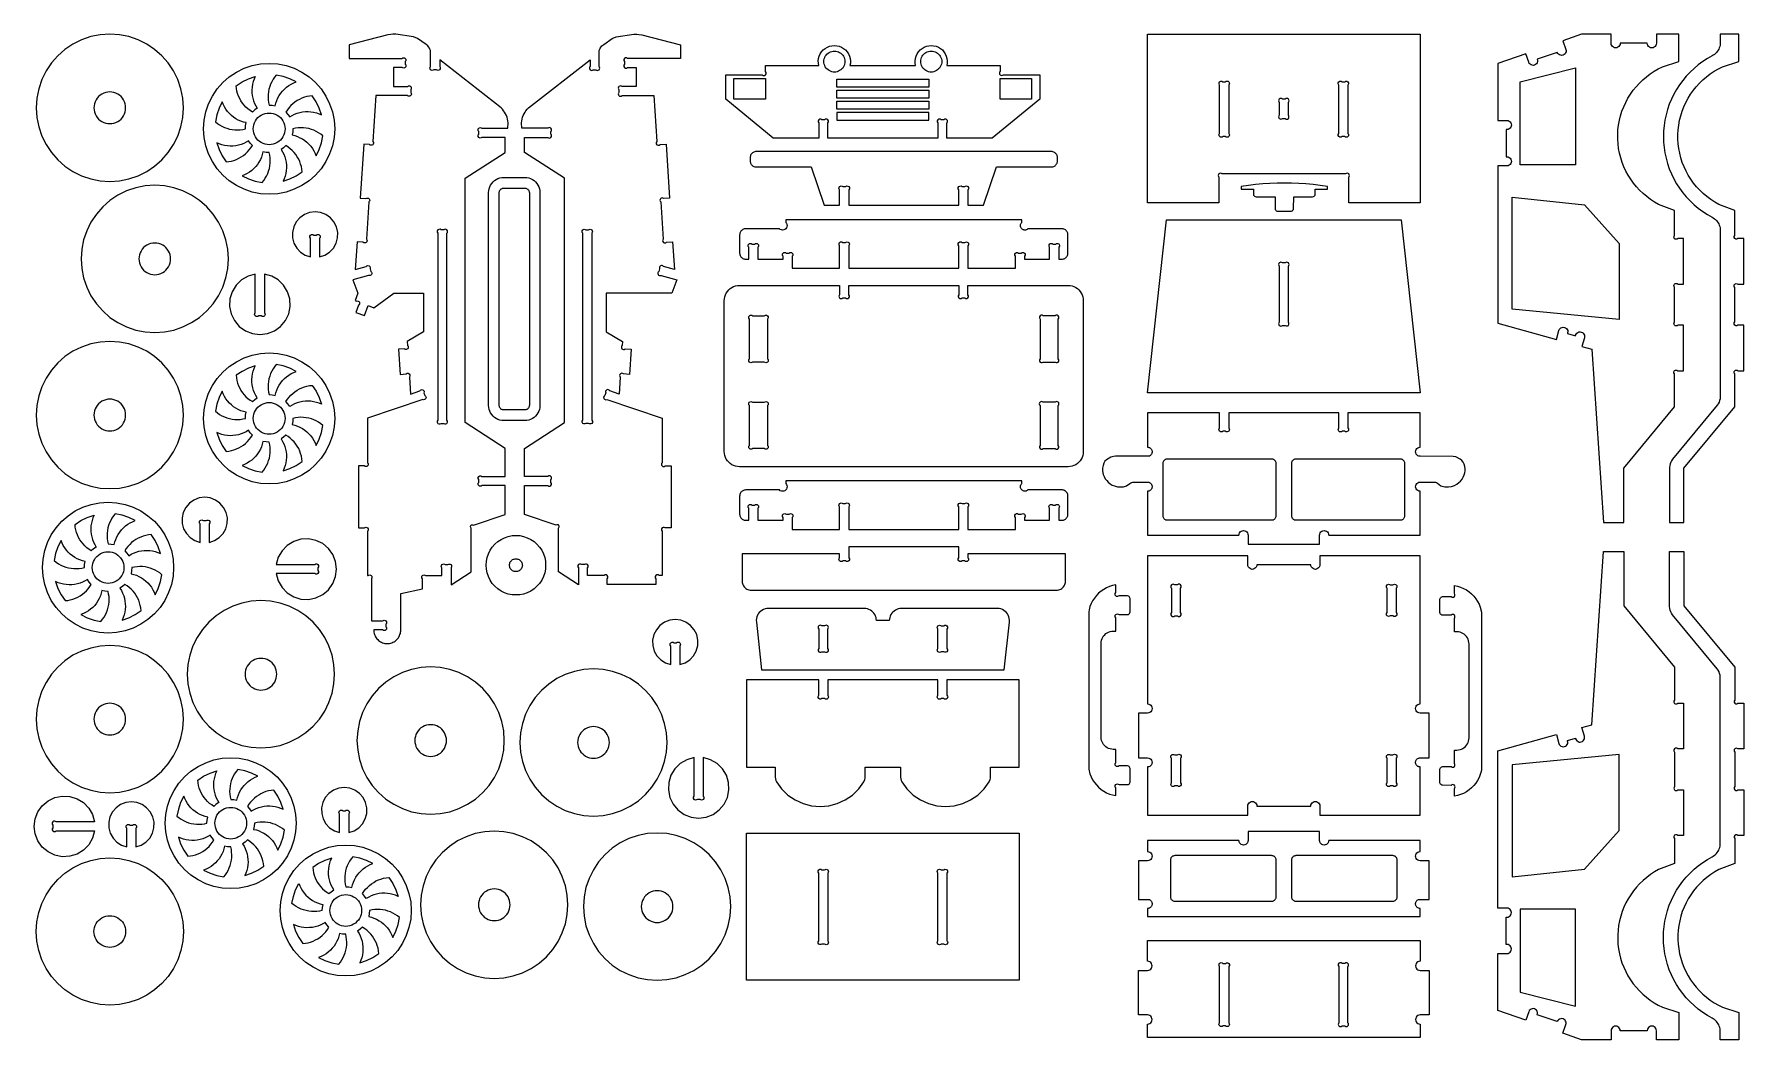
# Model space of a CAD drawing. Extents: x -1598 to 654, y -456 to 869.
import ezdxf

# ---------------------------------------------------------------- set-up
doc = ezdxf.new("R2010")
doc.units = 0
doc.header["$MEASUREMENT"] = 0
doc.layers.get('0').update_dxf_attribs({"linetype": 'CONTINUOUS'})
doc.layers.get('DEFPOINTS').update_dxf_attribs({"color": 18, "linetype": 'CONTINUOUS'})

msp = doc.modelspace()

# ---------------------------------------------------------------- linework, layer by layer
for points in [[(-1473.3, 866), (-1485.8, 868.4), (-1498.4, 869.3), (-1511.1, 868.4), (-1523.6, 866), (-1535.6, 861.9), (-1547, 856.3), (-1557.5, 849.2), (-1567, 840.9), (-1575.4, 831.3), (-1582.5, 820.8), (-1588.1, 809.4), (-1592.1, 797.4), (-1594.6, 784.9), (-1595.5, 772.3), (-1594.6, 759.6), (-1592.1, 747.2), (-1588.1, 735.1), (-1582.5, 723.8), (-1575.4, 713.2), (-1567, 703.7), (-1557.5, 695.3), (-1547, 688.3), (-1535.6, 682.6), (-1523.6, 678.6), (-1511.1, 676.1), (-1498.4, 675.3), (-1485.8, 676.1), (-1473.3, 678.6), (-1461.3, 682.6), (-1449.9, 688.3), (-1439.4, 695.3), (-1429.9, 703.7), (-1421.5, 713.2), (-1414.4, 723.8), (-1408.8, 735.1), (-1404.8, 747.2), (-1402.3, 759.6), (-1401.4, 772.3), (-1402.3, 784.9), (-1404.8, 797.4), (-1408.8, 809.4), (-1414.4, 820.8), (-1421.5, 831.3), (-1429.9, 840.9), (-1439.4, 849.2), (-1449.9, 856.3), (-1461.3, 861.9)], [(-532.1, 826.2), (-533.1, 824.7), (-534.3, 823.4), (-535.7, 822.2), (-537.2, 821.2), (-538.8, 820.4), (-540.5, 819.8), (-542.3, 819.4), (-544.1, 819.3), (-545.9, 819.4), (-547.7, 819.8), (-549.4, 820.4), (-551, 821.2), (-552.5, 822.2), (-553.9, 823.4), (-555.1, 824.7), (-556.1, 826.2), (-556.9, 827.9), (-557.5, 829.6), (-557.9, 831.4), (-558, 833.2), (-557.9, 835), (-557.5, 836.8), (-556.9, 838.5), (-556.1, 840.1), (-555.1, 841.6), (-553.9, 843), (-552.5, 844.2), (-551, 845.2), (-549.4, 846), (-547.7, 846.6), (-545.9, 846.9), (-544.1, 847), (-542.3, 846.9), (-540.5, 846.6), (-538.8, 846), (-537.2, 845.2), (-535.7, 844.2), (-534.3, 843), (-533.1, 841.6), (-532.1, 840.1), (-531.3, 838.5), (-530.7, 836.8), (-530.4, 835), (-530.2, 833.2), (-530.4, 831.4), (-530.7, 829.6), (-531.3, 827.9)], [(-403.8, 838.5), (-403.2, 836.8), (-402.8, 835), (-402.7, 833.2), (-402.8, 831.4), (-403.2, 829.6), (-403.8, 827.9), (-404.6, 826.2), (-405.6, 824.7), (-406.8, 823.4), (-408.1, 822.2), (-409.6, 821.2), (-411.3, 820.4), (-413, 819.8), (-414.8, 819.4), (-416.6, 819.3), (-418.4, 819.4), (-420.2, 819.8), (-421.9, 820.4), (-423.5, 821.2), (-425, 822.2), (-426.4, 823.4), (-427.6, 824.7), (-428.6, 826.2), (-429.4, 827.9), (-430, 829.6), (-430.3, 831.4), (-430.4, 833.2), (-430.3, 835), (-430, 836.8), (-429.4, 838.5), (-428.6, 840.1), (-427.6, 841.6), (-426.4, 843), (-425, 844.2), (-423.5, 845.2), (-421.9, 846), (-420.2, 846.6), (-418.4, 846.9), (-416.6, 847), (-414.8, 846.9), (-413, 846.6), (-411.3, 846), (-409.6, 845.2), (-408.1, 844.2), (-406.8, 843), (-405.6, 841.6), (-404.6, 840.1)], [(-1205.3, 722.2), (-1208.9, 711.6), (-1213.9, 701.4), (-1220.1, 692), (-1227.6, 683.6), (-1236.1, 676.1), (-1245.4, 669.9), (-1255.6, 664.9), (-1266.3, 661.2), (-1277.3, 659), (-1288.6, 658.3), (-1299.8, 659), (-1310.9, 661.2), (-1321.6, 664.9), (-1331.7, 669.9), (-1341.1, 676.1), (-1349.6, 683.6), (-1357, 692), (-1363.3, 701.4), (-1368.3, 711.6), (-1371.9, 722.2), (-1374.1, 733.3), (-1374.9, 744.6), (-1374.1, 755.8), (-1371.9, 766.9), (-1368.3, 777.6), (-1363.3, 787.7), (-1357, 797.1), (-1349.6, 805.6), (-1341.1, 813), (-1331.7, 819.3), (-1321.6, 824.3), (-1310.9, 827.9), (-1299.8, 830.1), (-1288.6, 830.8), (-1277.3, 830.1), (-1266.3, 827.9), (-1255.6, 824.3), (-1245.4, 819.3), (-1236.1, 813), (-1227.6, 805.6), (-1220.1, 797.1), (-1213.9, 787.7), (-1208.9, 777.6), (-1205.3, 766.9), (-1203.1, 755.8), (-1202.3, 744.6), (-1203.1, 733.3)], [(-1331, 794.3), (-1331.7, 797.8), (-1332.1, 801.3), (-1324.3, 806.5), (-1315.9, 810.6), (-1307.1, 813.6), (-1308.5, 810.2), (-1309.7, 806.8), (-1310.6, 803.2), (-1311.1, 799.6), (-1311.3, 795.9), (-1311.2, 792.2), (-1310.8, 788.6), (-1310.1, 785), (-1309.1, 781.5), (-1307.8, 778.1), (-1306.1, 774.8), (-1304.2, 771.7), (-1307.6, 769.4), (-1310.7, 766.7), (-1313.7, 768.6), (-1316.5, 770.7), (-1319.1, 773.1), (-1321.5, 775.7), (-1323.7, 778.4), (-1325.7, 781.3), (-1327.4, 784.4), (-1328.9, 787.6), (-1330.1, 790.9)], [(-1288.6, 775.9), (-1284.5, 775.6), (-1280.5, 774.8), (-1279.6, 778.3), (-1278.4, 781.8), (-1277, 785.2), (-1275.2, 788.4), (-1273.2, 791.4), (-1270.9, 794.3), (-1268.4, 797), (-1265.6, 799.4), (-1262.7, 801.6), (-1259.5, 803.5), (-1256.3, 805.1), (-1252.9, 806.5), (-1261.2, 810.6), (-1270.1, 813.6), (-1279.3, 815.4), (-1281.5, 812.7), (-1283.4, 809.8), (-1285.2, 806.7), (-1286.7, 803.5), (-1287.9, 800.2), (-1288.8, 796.8), (-1289.5, 793.3), (-1289.9, 789.8), (-1290, 786.3), (-1289.8, 782.8), (-1289.3, 779.3)], [(-634.9, 783.6), (-676.4, 783.6), (-676.4, 810.8), (-634.9, 810.8)], [(-284.3, 783.6), (-325.8, 783.6), (-325.8, 810.8), (-284.3, 810.8)], [(431.8, 697.1), (359.2, 697.1), (359.2, 806.5), (431.8, 824.9)], [(-1481.9, 785), (-1483.7, 787), (-1485.7, 788.8), (-1488, 790.3), (-1490.5, 791.6), (-1493, 792.4), (-1495.7, 793), (-1498.4, 793.1), (-1501.2, 793), (-1503.9, 792.4), (-1506.4, 791.6), (-1508.9, 790.3), (-1511.2, 788.8), (-1513.2, 787), (-1515, 785), (-1516.5, 782.7), (-1517.7, 780.3), (-1518.6, 777.7), (-1519.2, 775), (-1519.3, 772.3), (-1519.2, 769.5), (-1518.6, 766.9), (-1517.7, 764.3), (-1516.5, 761.8), (-1515, 759.6), (-1513.2, 757.5), (-1511.2, 755.7), (-1508.9, 754.2), (-1506.4, 753), (-1503.9, 752.1), (-1501.2, 751.6), (-1498.4, 751.4), (-1495.7, 751.6), (-1493, 752.1), (-1490.5, 753), (-1488, 754.2), (-1485.7, 755.7), (-1483.7, 757.5), (-1481.9, 759.6), (-1480.4, 761.8), (-1479.2, 764.3), (-1478.3, 766.9), (-1477.7, 769.5), (-1477.6, 772.3), (-1477.7, 775), (-1478.3, 777.7), (-1479.2, 780.3), (-1480.4, 782.7)], [(-419.8, 799.6), (-540.8, 799.6), (-540.8, 809.8), (-419.8, 809.8)], [(-540.8, 785.1), (-540.8, 795.3), (-419.8, 795.3), (-419.8, 785.1)], [(-1354.6, 771.9), (-1357.6, 763.1), (-1359.4, 753.9), (-1356.7, 751.7), (-1353.8, 749.7), (-1350.7, 748), (-1347.5, 746.5), (-1344.2, 745.3), (-1340.8, 744.3), (-1337.4, 743.7), (-1333.9, 743.3), (-1330.3, 743.2), (-1326.8, 743.3), (-1323.3, 743.8), (-1319.9, 744.6), (-1319.6, 748.6), (-1318.8, 752.7), (-1322.4, 753.5), (-1325.8, 754.7), (-1329.2, 756.2), (-1332.4, 757.9), (-1335.5, 760), (-1338.3, 762.3), (-1341, 764.8), (-1343.4, 767.5), (-1345.6, 770.5), (-1347.5, 773.6), (-1349.1, 776.9), (-1350.5, 780.3)], [(-1263.8, 763.6), (-1261.5, 760.2), (-1258.4, 762.1), (-1255.1, 763.7), (-1251.7, 765.1), (-1248.1, 766.1), (-1244.5, 766.8), (-1240.9, 767.2), (-1237.2, 767.3), (-1233.6, 767.1), (-1230, 766.5), (-1226.4, 765.7), (-1222.9, 764.5), (-1219.6, 763.1), (-1222.6, 771.9), (-1226.7, 780.3), (-1231.9, 788.1), (-1235.4, 787.7), (-1238.9, 787), (-1242.2, 786.1), (-1245.6, 784.9), (-1248.8, 783.4), (-1251.8, 781.7), (-1254.7, 779.7), (-1257.5, 777.5), (-1260.1, 775.1), (-1262.4, 772.5), (-1264.6, 769.7), (-1266.5, 766.7)], [(-540.8, 770.6), (-540.8, 780.8), (-419.8, 780.8), (-419.8, 770.6)], [(-419.8, 756.1), (-419.8, 766.3), (-540.8, 766.3), (-540.8, 756.1)], [(-1294, 764.7), (-1291.3, 765.3), (-1288.6, 765.4), (-1285.9, 765.3), (-1283.2, 764.7), (-1280.6, 763.9), (-1278.1, 762.6), (-1275.9, 761.1), (-1273.8, 759.3), (-1272, 757.3), (-1270.5, 755), (-1269.3, 752.6), (-1268.4, 750), (-1267.9, 747.3), (-1267.7, 744.6), (-1267.9, 741.8), (-1268.4, 739.2), (-1269.3, 736.6), (-1270.5, 734.1), (-1272, 731.9), (-1273.8, 729.8), (-1275.9, 728), (-1278.1, 726.5), (-1280.6, 725.3), (-1283.2, 724.4), (-1285.9, 723.9), (-1288.6, 723.7), (-1291.3, 723.9), (-1294, 724.4), (-1296.6, 725.3), (-1299, 726.5), (-1301.3, 728), (-1303.3, 729.8), (-1305.1, 731.9), (-1306.7, 734.1), (-1307.9, 736.6), (-1308.8, 739.2), (-1309.3, 741.8), (-1309.5, 744.6), (-1309.3, 747.3), (-1308.8, 750), (-1307.9, 752.6), (-1306.7, 755), (-1305.1, 757.3), (-1303.3, 759.3), (-1301.3, 761.1), (-1299, 762.6), (-1296.6, 763.9)], [(-1217.7, 735.2), (-1220.5, 737.4), (-1223.4, 739.4), (-1226.5, 741.2), (-1229.7, 742.6), (-1233, 743.9), (-1236.4, 744.8), (-1239.8, 745.5), (-1243.3, 745.9), (-1246.8, 746), (-1250.4, 745.8), (-1253.9, 745.3), (-1257.3, 744.6), (-1257.6, 740.5), (-1258.4, 736.5), (-1254.8, 735.6), (-1251.3, 734.4), (-1248, 732.9), (-1244.8, 731.2), (-1241.7, 729.2), (-1238.8, 726.9), (-1236.2, 724.3), (-1233.8, 721.6), (-1231.6, 718.6), (-1229.7, 715.5), (-1228, 712.2), (-1226.7, 708.8), (-1222.6, 717.2), (-1219.6, 726.1)], [(-1345.3, 701.1), (-1341.8, 701.4), (-1338.3, 702.1), (-1334.9, 703), (-1331.6, 704.3), (-1328.4, 705.7), (-1325.3, 707.5), (-1322.4, 709.4), (-1319.7, 711.6), (-1317.1, 714.1), (-1314.8, 716.7), (-1312.6, 719.5), (-1310.7, 722.4), (-1313.4, 725.5), (-1315.7, 728.9), (-1318.8, 727), (-1322.1, 725.4), (-1325.5, 724.1), (-1329, 723), (-1332.6, 722.3), (-1336.3, 721.9), (-1339.9, 721.8), (-1343.6, 722), (-1347.2, 722.6), (-1350.8, 723.4), (-1354.3, 724.6), (-1357.6, 726.1), (-1354.6, 717.2), (-1350.5, 708.8)], [(-1245.1, 687.9), (-1245.5, 691.4), (-1246.1, 694.8), (-1247.1, 698.2), (-1248.3, 701.5), (-1249.7, 704.7), (-1251.5, 707.8), (-1253.5, 710.7), (-1255.7, 713.5), (-1258.1, 716), (-1260.7, 718.4), (-1263.5, 720.5), (-1266.5, 722.4), (-1269.5, 719.7), (-1272.9, 717.5), (-1271, 714.3), (-1269.4, 711), (-1268.1, 707.6), (-1267.1, 704.1), (-1266.3, 700.5), (-1265.9, 696.9), (-1265.8, 693.2), (-1266.1, 689.6), (-1266.6, 685.9), (-1267.5, 682.4), (-1268.6, 678.9), (-1270.1, 675.5), (-1261.2, 678.5), (-1252.9, 682.7)], [(-1297.9, 673.7), (-1295.7, 676.5), (-1293.7, 679.4), (-1292, 682.4), (-1290.5, 685.6), (-1289.3, 688.9), (-1288.3, 692.3), (-1287.7, 695.8), (-1287.3, 699.3), (-1287.2, 702.8), (-1287.4, 706.3), (-1287.8, 709.8), (-1288.6, 713.3), (-1292.7, 713.5), (-1296.7, 714.3), (-1297.6, 710.8), (-1298.7, 707.3), (-1300.2, 704), (-1302, 700.7), (-1304, 697.7), (-1306.3, 694.8), (-1308.8, 692.2), (-1311.6, 689.7), (-1314.5, 687.6), (-1317.6, 685.7), (-1320.9, 684), (-1324.3, 682.7), (-1315.9, 678.5), (-1307.1, 675.5)], [(-995.5, 672.7), (-993.7, 674.7), (-991.8, 676.4), (-989.6, 677.9), (-987.3, 679), (-984.8, 679.9), (-982.2, 680.4), (-979.6, 680.5), (-951.9, 680.5), (-949.3, 680.4), (-946.7, 679.9), (-944.3, 679), (-941.9, 677.9), (-939.7, 676.4), (-937.8, 674.7), (-936.1, 672.7), (-934.6, 670.5), (-933.4, 668.2), (-932.6, 665.7), (-932.1, 663.2), (-931.9, 660.5), (-931.9, 380.2), (-932.1, 377.6), (-932.6, 375), (-933.4, 372.5), (-934.6, 370.2), (-936.1, 368), (-937.8, 366.1), (-939.7, 364.3), (-941.9, 362.9), (-944.3, 361.7), (-946.7, 360.9), (-949.3, 360.4), (-951.9, 360.2), (-979.6, 360.2), (-982.2, 360.4), (-984.8, 360.9), (-987.3, 361.7), (-989.6, 362.9), (-991.8, 364.3), (-993.7, 366.1), (-995.5, 368), (-996.9, 370.2), (-998.1, 372.5), (-998.9, 375), (-999.4, 377.6), (-999.6, 380.2), (-999.6, 660.5), (-999.4, 663.2), (-998.9, 665.7), (-998.1, 668.2), (-996.9, 670.5)], [(-1426.6, 477), (-1414.1, 479.5), (-1402.1, 483.6), (-1390.7, 489.2), (-1380.2, 496.2), (-1370.7, 504.6), (-1362.3, 514.2), (-1355.2, 524.7), (-1349.6, 536.1), (-1345.6, 548.1), (-1343.1, 560.5), (-1342.2, 573.2), (-1343.1, 585.9), (-1345.6, 598.3), (-1349.6, 610.3), (-1355.2, 621.7), (-1362.3, 632.3), (-1370.7, 641.8), (-1380.2, 650.2), (-1390.7, 657.2), (-1402.1, 662.8), (-1414.1, 666.9), (-1426.6, 669.4), (-1439.2, 670.2), (-1451.9, 669.4), (-1464.4, 666.9), (-1476.4, 662.8), (-1487.8, 657.2), (-1498.3, 650.2), (-1507.8, 641.8), (-1516.2, 632.3), (-1523.3, 621.7), (-1528.9, 610.3), (-1532.9, 598.3), (-1535.4, 585.9), (-1536.3, 573.2), (-1535.4, 560.5), (-1532.9, 548.1), (-1528.9, 536.1), (-1523.3, 524.7), (-1516.2, 514.2), (-1507.8, 504.6), (-1498.3, 496.2), (-1487.8, 489.2), (-1476.4, 483.6), (-1464.4, 479.5), (-1451.9, 477), (-1439.2, 476.2)], [(-946.4, 377.9), (-946.7, 377.2), (-947.2, 376.5), (-947.7, 376), (-948.3, 375.4), (-948.9, 375), (-949.6, 374.7), (-950.4, 374.4), (-951.1, 374.2), (-951.9, 374.2), (-979.6, 374.2), (-980.4, 374.2), (-981.2, 374.4), (-981.9, 374.7), (-982.6, 375), (-983.3, 375.4), (-983.8, 376), (-984.4, 376.5), (-984.8, 377.2), (-985.1, 377.9), (-985.4, 378.6), (-985.5, 379.4), (-985.6, 380.2), (-985.6, 660.5), (-985.5, 661.3), (-985.4, 662.1), (-985.1, 662.8), (-984.8, 663.5), (-984.4, 664.2), (-983.8, 664.8), (-983.3, 665.3), (-982.6, 665.7), (-981.9, 666.1), (-981.2, 666.3), (-980.4, 666.5), (-979.6, 666.5), (-951.9, 666.5), (-951.1, 666.5), (-950.4, 666.3), (-949.6, 666.1), (-948.9, 665.7), (-948.3, 665.3), (-947.7, 664.8), (-947.2, 664.2), (-946.7, 663.5), (-946.4, 662.8), (-946.1, 662.1), (-946, 661.3), (-945.9, 660.5), (-945.9, 380.2), (-946, 379.4), (-946.1, 378.6)], [(105.2, 665), (105.2, 668.7), (95.8, 670), (86.4, 671.1), (76.9, 671.9), (67.5, 672.5), (58, 672.9), (48.5, 673), (39, 672.9), (29.5, 672.5), (20.1, 671.9), (10.6, 671.1), (1.2, 670), (-8.2, 668.7), (-8.2, 665), (7.8, 665), (7.8, 658.4), (8.1, 657.3), (8.6, 656.4), (9.4, 655.7), (10.3, 655.2), (11.3, 654.9), (36.3, 654.9), (36.3, 639.4), (36.6, 638.3), (37.1, 637.4), (37.8, 636.7), (38.7, 636.2), (39.7, 635.9), (56.8, 635.9), (57.8, 636), (58.8, 636.4), (59.6, 637.1), (59.9, 637.4), (60.5, 638.3), (60.7, 639.4), (60.8, 654.9), (85.7, 654.9), (86.7, 655.2), (87.6, 655.7), (88.4, 656.4), (88.9, 657.3), (89.2, 658.4), (89.2, 665)], [(489.7, 593.7), (489.7, 493.2), (348.6, 507.1), (348.6, 654.6), (443.7, 644.5)], [(-131.6, 396.6), (-106.7, 624.7), (202.4, 624.7), (227.3, 396.6)], [(-1426.5, 589.8), (-1428.8, 591.3), (-1431.3, 592.5), (-1433.8, 593.4), (-1436.5, 593.9), (-1439.2, 594.1), (-1442, 593.9), (-1444.7, 593.4), (-1447.2, 592.5), (-1449.7, 591.3), (-1452, 589.8), (-1454, 588), (-1455.8, 585.9), (-1457.3, 583.6), (-1458.5, 581.2), (-1459.4, 578.6), (-1460, 575.9), (-1460.1, 573.2), (-1460, 570.5), (-1459.4, 567.8), (-1458.5, 565.2), (-1457.3, 562.8), (-1455.8, 560.5), (-1454, 558.4), (-1452, 556.6), (-1449.7, 555.1), (-1447.2, 553.9), (-1444.7, 553), (-1442, 552.5), (-1439.2, 552.3), (-1436.5, 552.5), (-1433.8, 553), (-1431.3, 553.9), (-1428.8, 555.1), (-1426.5, 556.6), (-1424.5, 558.4), (-1422.7, 560.5), (-1421.2, 562.8), (-1420, 565.2), (-1419.1, 567.8), (-1418.5, 570.5), (-1418.4, 573.2), (-1418.5, 575.9), (-1419.1, 578.6), (-1420, 581.2), (-1421.2, 583.6), (-1422.7, 585.9), (-1424.5, 588)], [(-1557.5, 444.4), (-1567, 436.1), (-1575.4, 426.5), (-1582.5, 416), (-1588.1, 404.6), (-1592.1, 392.6), (-1594.6, 380.1), (-1595.5, 367.5), (-1594.6, 354.8), (-1592.1, 342.4), (-1588.1, 330.4), (-1582.5, 319), (-1575.4, 308.4), (-1567, 298.9), (-1557.5, 290.5), (-1547, 283.5), (-1535.6, 277.9), (-1523.6, 273.8), (-1511.1, 271.3), (-1498.4, 270.5), (-1485.8, 271.3), (-1473.3, 273.8), (-1461.3, 277.9), (-1449.9, 283.5), (-1439.4, 290.5), (-1429.9, 298.9), (-1421.5, 308.4), (-1414.4, 319), (-1408.8, 330.4), (-1404.8, 342.4), (-1402.3, 354.8), (-1401.4, 367.5), (-1402.3, 380.1), (-1404.8, 392.6), (-1408.8, 404.6), (-1414.4, 416), (-1421.5, 426.5), (-1429.9, 436.1), (-1439.4, 444.4), (-1449.9, 451.5), (-1461.3, 457.1), (-1473.3, 461.2), (-1485.8, 463.7), (-1498.4, 464.5), (-1511.1, 463.7), (-1523.6, 461.2), (-1535.6, 457.1), (-1547, 451.5)], [(-1208.9, 396.1), (-1205.3, 385.4), (-1203.1, 374.3), (-1202.3, 363.1), (-1203.1, 351.8), (-1205.3, 340.7), (-1208.9, 330.1), (-1213.9, 319.9), (-1220.1, 310.5), (-1227.6, 302.1), (-1236.1, 294.6), (-1245.4, 288.4), (-1255.6, 283.4), (-1266.3, 279.7), (-1277.3, 277.5), (-1288.6, 276.8), (-1299.8, 277.5), (-1310.9, 279.7), (-1321.6, 283.4), (-1331.7, 288.4), (-1341.1, 294.6), (-1349.6, 302.1), (-1357, 310.5), (-1363.3, 319.9), (-1368.3, 330.1), (-1371.9, 340.7), (-1374.1, 351.8), (-1374.9, 363.1), (-1374.1, 374.3), (-1371.9, 385.4), (-1368.3, 396.1), (-1363.3, 406.2), (-1357, 415.6), (-1349.6, 424.1), (-1341.1, 431.5), (-1331.7, 437.8), (-1321.6, 442.8), (-1310.9, 446.4), (-1299.8, 448.6), (-1288.6, 449.3), (-1277.3, 448.6), (-1266.3, 446.4), (-1255.6, 442.8), (-1245.4, 437.8), (-1236.1, 431.5), (-1227.6, 424.1), (-1220.1, 415.6), (-1213.9, 406.2)], [(-1307.6, 387.9), (-1304.2, 390.2), (-1306.1, 393.3), (-1307.8, 396.6), (-1309.1, 400), (-1310.1, 403.5), (-1310.8, 407.1), (-1311.2, 410.7), (-1311.3, 414.4), (-1311.1, 418.1), (-1310.6, 421.7), (-1309.7, 425.3), (-1308.5, 428.7), (-1307.1, 432.1), (-1315.9, 429.1), (-1324.3, 425), (-1332.1, 419.8), (-1331.7, 416.3), (-1331, 412.8), (-1330.1, 409.4), (-1328.9, 406.1), (-1327.4, 402.9), (-1325.7, 399.8), (-1323.7, 396.9), (-1321.5, 394.2), (-1319.1, 391.6), (-1316.5, 389.2), (-1313.7, 387.1), (-1310.7, 385.2)], [(-1279.3, 433.9), (-1281.5, 431.2), (-1283.4, 428.3), (-1285.2, 425.2), (-1286.7, 422), (-1287.9, 418.7), (-1288.8, 415.3), (-1289.5, 411.8), (-1289.9, 408.3), (-1290, 404.8), (-1289.8, 401.3), (-1289.3, 397.8), (-1288.6, 394.4), (-1284.5, 394.1), (-1280.5, 393.3), (-1279.6, 396.8), (-1278.4, 400.3), (-1277, 403.7), (-1275.2, 406.9), (-1273.2, 409.9), (-1270.9, 412.8), (-1268.4, 415.5), (-1265.6, 417.9), (-1262.7, 420.1), (-1259.5, 422), (-1256.3, 423.6), (-1252.9, 425), (-1261.2, 429.1), (-1270.1, 432.1)], [(-1231.9, 406.6), (-1226.7, 398.8), (-1222.6, 390.4), (-1219.6, 381.6), (-1222.9, 383), (-1226.4, 384.2), (-1230, 385), (-1233.6, 385.6), (-1237.2, 385.8), (-1240.9, 385.7), (-1244.5, 385.3), (-1248.1, 384.6), (-1251.7, 383.6), (-1255.1, 382.2), (-1258.4, 380.6), (-1261.5, 378.7), (-1263.8, 382.1), (-1266.5, 385.2), (-1264.6, 388.2), (-1262.4, 391), (-1260.1, 393.6), (-1257.5, 396), (-1254.7, 398.2), (-1251.8, 400.2), (-1248.8, 401.9), (-1245.6, 403.4), (-1242.2, 404.6), (-1238.9, 405.5), (-1235.4, 406.2)], [(-1515, 354.8), (-1513.2, 352.7), (-1511.2, 350.9), (-1508.9, 349.4), (-1506.4, 348.2), (-1503.9, 347.3), (-1501.2, 346.8), (-1498.4, 346.6), (-1495.7, 346.8), (-1493, 347.3), (-1490.5, 348.2), (-1488, 349.4), (-1485.7, 350.9), (-1483.7, 352.7), (-1481.9, 354.8), (-1480.4, 357), (-1479.2, 359.5), (-1478.3, 362.1), (-1477.7, 364.8), (-1477.6, 367.5), (-1477.7, 370.2), (-1478.3, 372.9), (-1479.2, 375.5), (-1480.4, 377.9), (-1481.9, 380.2), (-1483.7, 382.2), (-1485.7, 384), (-1488, 385.6), (-1490.5, 386.8), (-1493, 387.6), (-1495.7, 388.2), (-1498.4, 388.4), (-1501.2, 388.2), (-1503.9, 387.6), (-1506.4, 386.8), (-1508.9, 385.6), (-1511.2, 384), (-1513.2, 382.2), (-1515, 380.2), (-1516.5, 377.9), (-1517.7, 375.5), (-1518.6, 372.9), (-1519.2, 370.2), (-1519.3, 367.5), (-1519.2, 364.8), (-1518.6, 362.1), (-1517.7, 359.5), (-1516.5, 357)], [(-1354.6, 390.4), (-1357.6, 381.6), (-1359.4, 372.4), (-1356.7, 370.2), (-1353.8, 368.2), (-1350.7, 366.5), (-1347.5, 365), (-1344.2, 363.8), (-1340.8, 362.8), (-1337.4, 362.2), (-1333.9, 361.8), (-1330.3, 361.7), (-1326.8, 361.8), (-1323.3, 362.3), (-1319.9, 363.1), (-1319.6, 367.1), (-1318.8, 371.2), (-1322.4, 372), (-1325.8, 373.2), (-1329.2, 374.7), (-1332.4, 376.4), (-1335.5, 378.5), (-1338.3, 380.8), (-1341, 383.3), (-1343.4, 386), (-1345.6, 389), (-1347.5, 392.1), (-1349.1, 395.4), (-1350.5, 398.8)], [(-1296.6, 382.4), (-1294, 383.2), (-1291.3, 383.8), (-1288.6, 383.9), (-1285.9, 383.8), (-1283.2, 383.2), (-1280.6, 382.4), (-1278.1, 381.1), (-1275.9, 379.6), (-1273.8, 377.8), (-1272, 375.8), (-1270.5, 373.5), (-1269.3, 371.1), (-1268.4, 368.5), (-1267.9, 365.8), (-1267.7, 363.1), (-1267.9, 360.3), (-1268.4, 357.7), (-1269.3, 355.1), (-1270.5, 352.6), (-1272, 350.4), (-1273.8, 348.3), (-1275.9, 346.5), (-1278.1, 345), (-1280.6, 343.8), (-1283.2, 342.9), (-1285.9, 342.4), (-1288.6, 342.2), (-1291.3, 342.4), (-1294, 342.9), (-1296.6, 343.8), (-1299, 345), (-1301.3, 346.5), (-1303.3, 348.3), (-1305.1, 350.4), (-1306.7, 352.6), (-1307.9, 355.1), (-1308.8, 357.7), (-1309.3, 360.3), (-1309.5, 363.1), (-1309.3, 365.8), (-1308.8, 368.5), (-1307.9, 371.1), (-1306.7, 373.5), (-1305.1, 375.8), (-1303.3, 377.8), (-1301.3, 379.6), (-1299, 381.1)], [(-1217.7, 353.7), (-1220.5, 355.9), (-1223.4, 357.9), (-1226.5, 359.7), (-1229.7, 361.1), (-1233, 362.4), (-1236.4, 363.3), (-1239.8, 364), (-1243.3, 364.4), (-1246.8, 364.5), (-1250.4, 364.3), (-1253.9, 363.8), (-1257.3, 363.1), (-1257.6, 359), (-1258.4, 355), (-1254.8, 354.1), (-1251.3, 352.9), (-1248, 351.4), (-1244.8, 349.7), (-1241.7, 347.7), (-1238.8, 345.4), (-1236.2, 342.8), (-1233.8, 340.1), (-1231.6, 337.1), (-1229.7, 334), (-1228, 330.7), (-1226.7, 327.3), (-1222.6, 335.7), (-1219.6, 344.6)], [(-1345.3, 319.6), (-1341.8, 319.9), (-1338.3, 320.6), (-1334.9, 321.5), (-1331.6, 322.8), (-1328.4, 324.2), (-1325.3, 326), (-1322.4, 327.9), (-1319.7, 330.1), (-1317.1, 332.6), (-1314.8, 335.2), (-1312.6, 338), (-1310.7, 340.9), (-1313.4, 344), (-1315.7, 347.4), (-1318.8, 345.5), (-1322.1, 343.9), (-1325.5, 342.6), (-1329, 341.5), (-1332.6, 340.8), (-1336.3, 340.4), (-1339.9, 340.3), (-1343.6, 340.5), (-1347.2, 341.1), (-1350.8, 341.9), (-1354.3, 343.1), (-1357.6, 344.6), (-1354.6, 335.7), (-1350.5, 327.3)], [(-1245.1, 306.4), (-1245.5, 309.9), (-1246.1, 313.3), (-1247.1, 316.7), (-1248.3, 320), (-1249.7, 323.2), (-1251.5, 326.3), (-1253.5, 329.2), (-1255.7, 332), (-1258.1, 334.5), (-1260.7, 336.9), (-1263.5, 339), (-1266.5, 340.9), (-1269.5, 338.2), (-1272.9, 336), (-1271, 332.8), (-1269.4, 329.5), (-1268.1, 326.1), (-1267.1, 322.6), (-1266.3, 319), (-1265.9, 315.4), (-1265.8, 311.7), (-1266.1, 308.1), (-1266.6, 304.4), (-1267.5, 300.9), (-1268.6, 297.4), (-1270.1, 294), (-1261.2, 297), (-1252.9, 301.2)], [(-1297.9, 292.2), (-1295.7, 295), (-1293.7, 297.9), (-1292, 300.9), (-1290.5, 304.1), (-1289.3, 307.4), (-1288.3, 310.8), (-1287.7, 314.3), (-1287.3, 317.8), (-1287.2, 321.3), (-1287.4, 324.8), (-1287.8, 328.3), (-1288.6, 331.8), (-1292.7, 332), (-1296.7, 332.8), (-1297.6, 329.3), (-1298.7, 325.8), (-1300.2, 322.5), (-1302, 319.2), (-1304, 316.2), (-1306.3, 313.3), (-1308.8, 310.7), (-1311.6, 308.2), (-1314.5, 306.1), (-1317.6, 304.2), (-1320.9, 302.5), (-1324.3, 301.2), (-1315.9, 297), (-1307.1, 294)], [(-105.6, 309.5), (-106.4, 309.4), (-107.2, 309.3), (-107.9, 309), (-108.6, 308.7), (-109.3, 308.2), (-109.8, 307.7), (-110.4, 307.1), (-110.8, 306.5), (-111.1, 305.8), (-111.4, 305), (-111.6, 304.3), (-111.6, 303.5), (-111.6, 235.2), (-111.6, 234.4), (-111.4, 233.6), (-111.1, 232.9), (-110.8, 232.2), (-110.4, 231.5), (-109.8, 230.9), (-109.3, 230.4), (-108.6, 230), (-107.9, 229.6), (-107.2, 229.4), (-106.4, 229.2), (-105.6, 229.2), (31.8, 229.2), (32.6, 229.2), (33.4, 229.4), (34.1, 229.6), (34.8, 230), (35.5, 230.4), (36.1, 230.9), (36.6, 231.5), (37, 232.2), (37.4, 232.9), (37.6, 233.6), (37.8, 234.4), (37.8, 235.2), (37.8, 303.5), (37.8, 304.3), (37.6, 305), (37.4, 305.8), (37, 306.5), (36.6, 307.1), (36.1, 307.7), (35.5, 308.2), (34.8, 308.7), (34.1, 309), (33.4, 309.3), (32.6, 309.4), (31.8, 309.5)], [(63.8, 309.5), (63.1, 309.4), (62.3, 309.3), (61.5, 309), (60.8, 308.7), (60.2, 308.2), (59.6, 307.7), (59.1, 307.1), (58.6, 306.5), (58.3, 305.8), (58, 305), (57.9, 304.3), (57.8, 303.5), (57.8, 235.2), (57.9, 234.4), (58, 233.6), (58.3, 232.9), (58.6, 232.2), (59.1, 231.5), (59.6, 230.9), (60.2, 230.4), (60.8, 230), (61.5, 229.6), (62.3, 229.4), (63.1, 229.2), (63.8, 229.2), (201.3, 229.2), (202.1, 229.2), (202.8, 229.4), (203.6, 229.6), (204.3, 230), (204.9, 230.4), (205.5, 230.9), (206, 231.5), (206.5, 232.2), (206.8, 232.9), (207.1, 233.6), (207.2, 234.4), (207.3, 235.2), (207.3, 303.5), (207.2, 304.3), (207.1, 305), (206.8, 305.8), (206.5, 306.5), (206, 307.1), (205.5, 307.7), (204.9, 308.2), (204.3, 308.7), (203.6, 309), (202.8, 309.3), (202.1, 309.4), (201.3, 309.5)], [(-1417.4, 144.1), (-1421, 133.5), (-1426, 123.3), (-1432.3, 114), (-1439.7, 105.5), (-1448.2, 98), (-1457.6, 91.8), (-1467.7, 86.8), (-1478.4, 83.1), (-1489.5, 80.9), (-1500.7, 80.2), (-1512, 80.9), (-1523.1, 83.1), (-1533.8, 86.8), (-1543.9, 91.8), (-1553.3, 98), (-1561.7, 105.5), (-1569.2, 114), (-1575.5, 123.3), (-1580.4, 133.5), (-1584.1, 144.1), (-1586.3, 155.2), (-1587, 166.5), (-1586.3, 177.7), (-1584.1, 188.8), (-1580.4, 199.5), (-1575.5, 209.6), (-1569.2, 219), (-1561.7, 227.5), (-1553.3, 234.9), (-1543.9, 241.2), (-1533.8, 246.2), (-1523.1, 249.8), (-1512, 252), (-1500.7, 252.7), (-1489.5, 252), (-1478.4, 249.8), (-1467.7, 246.2), (-1457.6, 241.2), (-1448.2, 234.9), (-1439.7, 227.5), (-1432.3, 219), (-1426, 209.6), (-1421, 199.5), (-1417.4, 188.8), (-1415.2, 177.7), (-1414.5, 166.5), (-1415.2, 155.2)], [(-1543.2, 216.2), (-1543.9, 219.7), (-1544.3, 223.2), (-1536.5, 228.4), (-1528.1, 232.5), (-1519.2, 235.5), (-1520.7, 232.1), (-1521.9, 228.7), (-1522.7, 225.1), (-1523.3, 221.5), (-1523.5, 217.8), (-1523.4, 214.2), (-1523, 210.5), (-1522.3, 206.9), (-1521.2, 203.4), (-1519.9, 200), (-1518.3, 196.7), (-1516.4, 193.6), (-1519.8, 191.3), (-1522.9, 188.6), (-1525.8, 190.5), (-1528.6, 192.6), (-1531.3, 195), (-1533.7, 197.6), (-1535.9, 200.3), (-1537.8, 203.2), (-1539.6, 206.3), (-1541.1, 209.5), (-1542.3, 212.8)], [(-1500.7, 197.8), (-1496.7, 197.5), (-1492.6, 196.7), (-1491.8, 200.3), (-1490.6, 203.7), (-1489.1, 207.1), (-1487.4, 210.3), (-1485.3, 213.3), (-1483, 216.2), (-1480.5, 218.9), (-1477.8, 221.3), (-1474.8, 223.5), (-1471.7, 225.4), (-1468.4, 227), (-1465, 228.4), (-1473.4, 232.5), (-1482.2, 235.5), (-1491.4, 237.3), (-1493.6, 234.6), (-1495.6, 231.7), (-1497.3, 228.6), (-1498.8, 225.4), (-1500, 222.1), (-1501, 218.7), (-1501.7, 215.2), (-1502, 211.7), (-1502.1, 208.2), (-1502, 204.7), (-1501.5, 201.2)], [(-1475.9, 185.5), (-1473.6, 182.1), (-1470.5, 184), (-1467.2, 185.6), (-1463.8, 187), (-1460.3, 188), (-1456.7, 188.7), (-1453.1, 189.1), (-1449.4, 189.2), (-1445.7, 189), (-1442.1, 188.4), (-1438.6, 187.6), (-1435.1, 186.4), (-1431.7, 185), (-1434.7, 193.8), (-1438.9, 202.2), (-1444, 210), (-1447.6, 209.6), (-1451, 208.9), (-1454.4, 208), (-1457.7, 206.8), (-1460.9, 205.3), (-1464, 203.6), (-1466.9, 201.6), (-1469.7, 199.4), (-1472.2, 197), (-1474.6, 194.4), (-1476.7, 191.6), (-1478.6, 188.6)], [(-973.8, 131.7), (-978.6, 133.4), (-983.2, 135.6), (-987.5, 138.5), (-991.4, 141.9), (-994.8, 145.7), (-997.6, 150), (-999.9, 154.6), (-1001.5, 159.5), (-1002.5, 164.5), (-1002.9, 169.6), (-1002.5, 174.8), (-1001.5, 179.8), (-999.9, 184.7), (-997.6, 189.3), (-994.8, 193.5), (-991.4, 197.4), (-987.5, 200.8), (-983.2, 203.6), (-978.6, 205.9), (-973.8, 207.5), (-968.7, 208.6), (-963.6, 208.9), (-958.5, 208.6), (-953.5, 207.5), (-948.6, 205.9), (-944, 203.6), (-939.7, 200.8), (-935.9, 197.4), (-932.5, 193.5), (-929.6, 189.3), (-927.4, 184.7), (-925.7, 179.8), (-924.7, 174.8), (-924.4, 169.6), (-924.7, 164.5), (-925.7, 159.5), (-927.4, 154.6), (-929.6, 150), (-932.5, 145.7), (-935.9, 141.9), (-939.7, 138.5), (-944, 135.6), (-948.6, 133.4), (-953.5, 131.7), (-958.5, 130.7), (-963.6, 130.4), (-968.7, 130.7)], [(-1566.8, 193.8), (-1569.8, 185), (-1571.6, 175.8), (-1568.9, 173.6), (-1565.9, 171.6), (-1562.9, 169.9), (-1559.7, 168.4), (-1556.4, 167.2), (-1553, 166.2), (-1549.5, 165.6), (-1546, 165.2), (-1542.5, 165.1), (-1539, 165.3), (-1535.5, 165.7), (-1532, 166.5), (-1531.8, 170.6), (-1531, 174.6), (-1534.5, 175.4), (-1538, 176.6), (-1541.4, 178.1), (-1544.6, 179.9), (-1547.6, 181.9), (-1550.5, 184.2), (-1553.1, 186.7), (-1555.6, 189.4), (-1557.7, 192.4), (-1559.7, 195.5), (-1561.3, 198.8), (-1562.6, 202.2)], [(-1506.1, 186.6), (-1503.5, 187.2), (-1500.7, 187.4), (-1498, 187.2), (-1495.3, 186.6), (-1492.8, 185.8), (-1490.3, 184.6), (-1488, 183), (-1486, 181.2), (-1484.2, 179.2), (-1482.7, 176.9), (-1481.5, 174.5), (-1480.6, 171.9), (-1480, 169.2), (-1479.9, 166.5), (-1480, 163.7), (-1480.6, 161.1), (-1481.5, 158.5), (-1482.7, 156), (-1484.2, 153.8), (-1486, 151.7), (-1488, 149.9), (-1490.3, 148.4), (-1492.8, 147.2), (-1495.3, 146.3), (-1498, 145.8), (-1500.7, 145.6), (-1503.5, 145.8), (-1506.1, 146.3), (-1508.7, 147.2), (-1511.2, 148.4), (-1513.5, 149.9), (-1515.5, 151.7), (-1517.3, 153.8), (-1518.8, 156), (-1520, 158.5), (-1520.9, 161.1), (-1521.4, 163.7), (-1521.6, 166.5), (-1521.4, 169.2), (-1520.9, 171.9), (-1520, 174.5), (-1518.8, 176.9), (-1517.3, 179.2), (-1515.5, 181.2), (-1513.5, 183), (-1511.2, 184.6), (-1508.7, 185.8)], [(12.3, 170.2), (12.1, 168.7), (11.5, 167.2), (10.5, 166), (9.3, 165.1), (7.8, 164.5), (6.3, 164.2), (4.7, 164.5), (3.3, 165.1), (2, 166), (1.1, 167.2), (0.5, 168.7), (0.3, 170.2), (0.3, 182.2), (-131.6, 182.2), (-131.6, -13.1), (-130, -13.4), (-128.6, -14), (-127.4, -14.9), (-126.4, -16.1), (-125.8, -17.6), (-125.6, -19.1), (-125.8, -20.7), (-126.4, -22.1), (-127.4, -23.4), (-128.6, -24.3), (-130, -24.9), (-131.6, -25.1), (-143.6, -25.1), (-143.6, -84.2), (-131.6, -84.2), (-130, -84.4), (-128.6, -85), (-127.4, -85.9), (-126.4, -87.2), (-125.8, -88.6), (-125.6, -90.2), (-125.8, -91.7), (-126.4, -93.2), (-127.4, -94.4), (-128.6, -95.4), (-130, -96), (-131.6, -96.2), (-131.6, -159.7), (0.3, -159.7), (0.3, -147.7), (0.5, -146.1), (1.1, -144.7), (2, -143.5), (3.3, -142.5), (4.7, -141.9), (6.3, -141.7), (7.8, -141.9), (9.3, -142.5), (10.5, -143.5), (11.5, -144.7), (12.1, -146.1), (12.3, -147.7), (83.4, -147.7), (83.6, -146.1), (84.2, -144.7), (85.2, -143.5), (86.4, -142.5), (87.9, -141.9), (89.4, -141.7), (91, -141.9), (92.4, -142.5), (93.7, -143.5), (94.6, -144.7), (95.2, -146.1), (95.4, -147.7), (95.4, -159.7), (227.3, -159.7), (227.3, -96.2), (226.5, -96.1), (225.7, -96), (225, -95.7), (224.3, -95.4), (223.6, -94.9), (223, -94.4), (222.5, -93.8), (222.1, -93.2), (221.7, -92.5), (221.5, -91.7), (221.3, -91), (221.3, -90.2), (221.3, -89.4), (221.5, -88.6), (221.7, -87.9), (222.1, -87.2), (222.5, -86.5), (223, -85.9), (223.6, -85.4), (224.3, -85), (225, -84.6), (225.7, -84.4), (226.5, -84.2), (227.3, -84.2), (239.3, -84.2), (239.3, -25.1), (227.3, -25.1), (225.7, -24.9), (224.3, -24.3), (223, -23.4), (222.1, -22.1), (221.5, -20.7), (221.3, -19.1), (221.5, -17.6), (222.1, -16.1), (223, -14.9), (224.3, -14), (225.7, -13.4), (227.3, -13.1), (227.3, 182.2), (95.4, 182.2), (95.4, 170.2), (95.2, 168.7), (94.6, 167.2), (93.7, 166), (92.4, 165.1), (91, 164.5), (89.4, 164.2), (87.9, 164.5), (86.4, 165.1), (85.2, 166), (84.2, 167.2), (83.6, 168.7), (83.4, 170.2)], [(-1429.9, 157.1), (-1432.6, 159.4), (-1435.6, 161.3), (-1438.6, 163.1), (-1441.8, 164.6), (-1445.1, 165.8), (-1448.5, 166.7), (-1452, 167.4), (-1455.5, 167.8), (-1459, 167.9), (-1462.5, 167.7), (-1466, 167.2), (-1469.5, 166.5), (-1469.7, 162.4), (-1470.5, 158.4), (-1467, 157.5), (-1463.5, 156.3), (-1460.1, 154.9), (-1456.9, 153.1), (-1453.9, 151.1), (-1451, 148.8), (-1448.4, 146.3), (-1445.9, 143.5), (-1443.7, 140.6), (-1441.8, 137.4), (-1440.2, 134.2), (-1438.9, 130.7), (-1434.7, 139.1), (-1431.7, 148)], [(-965.8, 161.4), (-966.9, 161.8), (-967.9, 162.3), (-968.8, 162.9), (-969.6, 163.6), (-970.4, 164.5), (-971, 165.4), (-971.5, 166.4), (-971.8, 167.4), (-972, 168.5), (-972.1, 169.6), (-972, 170.7), (-971.8, 171.8), (-971.5, 172.9), (-971, 173.9), (-970.4, 174.8), (-969.6, 175.6), (-968.8, 176.4), (-967.9, 177), (-966.9, 177.5), (-965.8, 177.8), (-964.7, 178), (-963.6, 178.1), (-962.5, 178), (-961.4, 177.8), (-960.4, 177.5), (-959.4, 177), (-958.5, 176.4), (-957.6, 175.6), (-956.9, 174.8), (-956.3, 173.9), (-955.8, 172.9), (-955.4, 171.8), (-955.2, 170.7), (-955.1, 169.6), (-955.2, 168.5), (-955.4, 167.4), (-955.8, 166.4), (-956.3, 165.4), (-956.9, 164.5), (-957.6, 163.6), (-958.5, 162.9), (-959.4, 162.3), (-960.4, 161.8), (-961.4, 161.4), (-962.5, 161.2), (-963.6, 161.2), (-964.7, 161.2)], [(-1553.9, 123.3), (-1550.5, 124), (-1547.1, 125), (-1543.8, 126.2), (-1540.6, 127.6), (-1537.5, 129.4), (-1534.6, 131.3), (-1531.8, 133.5), (-1529.3, 136), (-1526.9, 138.6), (-1524.8, 141.4), (-1522.9, 144.3), (-1525.6, 147.4), (-1527.8, 150.8), (-1531, 148.9), (-1534.3, 147.3), (-1537.7, 146), (-1541.2, 144.9), (-1544.8, 144.2), (-1548.4, 143.8), (-1552.1, 143.7), (-1555.8, 144), (-1559.4, 144.5), (-1562.9, 145.4), (-1566.4, 146.5), (-1569.8, 148), (-1566.8, 139.1), (-1562.6, 130.7), (-1557.4, 123)], [(-1510.1, 95.6), (-1507.9, 98.4), (-1505.9, 101.3), (-1504.1, 104.3), (-1502.7, 107.5), (-1501.4, 110.9), (-1500.5, 114.2), (-1499.8, 117.7), (-1499.4, 121.2), (-1499.3, 124.7), (-1499.5, 128.2), (-1500, 131.7), (-1500.7, 135.2), (-1504.8, 135.5), (-1508.8, 136.3), (-1509.7, 132.7), (-1510.9, 129.2), (-1512.4, 125.9), (-1514.1, 122.6), (-1516.2, 119.6), (-1518.4, 116.7), (-1521, 114.1), (-1523.7, 111.7), (-1526.7, 109.5), (-1529.8, 107.6), (-1533.1, 105.9), (-1536.5, 104.6), (-1528.1, 100.4), (-1519.2, 97.4)], [(-1457.2, 109.8), (-1457.6, 113.3), (-1458.3, 116.7), (-1459.2, 120.1), (-1460.4, 123.4), (-1461.9, 126.6), (-1463.6, 129.7), (-1465.6, 132.6), (-1467.8, 135.4), (-1470.2, 137.9), (-1472.9, 140.3), (-1475.7, 142.4), (-1478.6, 144.3), (-1481.7, 141.7), (-1485.1, 139.4), (-1483.2, 136.2), (-1481.6, 133), (-1480.2, 129.5), (-1479.2, 126), (-1478.5, 122.4), (-1478.1, 118.8), (-1478, 115.1), (-1478.2, 111.5), (-1478.8, 107.8), (-1479.6, 104.3), (-1480.8, 100.8), (-1482.2, 97.4), (-1473.4, 100.4), (-1465, 104.6)], [(-1358.4, 103), (-1368, 94.6), (-1376.3, 85.1), (-1383.4, 74.5), (-1389, 63.2), (-1393.1, 51.2), (-1395.6, 38.7), (-1396.4, 26), (-1395.6, 13.4), (-1393.1, 0.9), (-1389, -11.1), (-1383.4, -22.5), (-1376.3, -33), (-1368, -42.5), (-1358.4, -50.9), (-1347.9, -58), (-1336.5, -63.6), (-1324.5, -67.7), (-1312.1, -70.1), (-1299.4, -71), (-1286.7, -70.1), (-1274.3, -67.7), (-1262.3, -63.6), (-1250.9, -58), (-1240.3, -50.9), (-1230.8, -42.5), (-1222.4, -33), (-1215.4, -22.5), (-1209.8, -11.1), (-1205.7, 0.9), (-1203.2, 13.4), (-1202.4, 26), (-1203.2, 38.7), (-1205.7, 51.2), (-1209.8, 63.2), (-1215.4, 74.5), (-1222.4, 85.1), (-1230.8, 94.6), (-1240.3, 103), (-1250.9, 110.1), (-1262.3, 115.7), (-1274.3, 119.7), (-1286.7, 122.2), (-1299.4, 123), (-1312.1, 122.2), (-1324.5, 119.7), (-1336.5, 115.7), (-1347.9, 110.1)], [(-313.6, 94.8), (-313.5, 97.1), (-313.7, 99.3), (-314.2, 101.5), (-315.1, 103.6), (-316.2, 105.5), (-317.6, 107.3), (-319.2, 108.8), (-321, 110.1), (-322.9, 111.2), (-325.1, 112), (-327.2, 112.4), (-329.5, 112.6), (-455.8, 112.6), (-457.9, 112.5), (-459.9, 112), (-461.9, 111.4), (-463.8, 110.4), (-465.5, 109.3), (-467.1, 107.9), (-468.5, 106.3), (-469.7, 104.6), (-470.6, 102.7), (-471.3, 100.7), (-471.7, 98.7), (-471.8, 96.6), (-488.7, 96.6), (-488.9, 98.7), (-489.3, 100.7), (-489.9, 102.7), (-490.9, 104.6), (-492, 106.3), (-493.4, 107.9), (-495, 109.3), (-496.7, 110.4), (-498.6, 111.4), (-500.6, 112), (-502.6, 112.5), (-504.7, 112.6), (-631, 112.6), (-633.3, 112.4), (-635.5, 112), (-637.6, 111.2), (-639.5, 110.1), (-641.4, 108.8), (-643, 107.3), (-644.3, 105.5), (-645.4, 103.6), (-646.3, 101.5), (-646.8, 99.3), (-647, 97.1), (-646.9, 94.8), (-640, 31.6), (-320.5, 31.6)], [(-1557.5, 43.8), (-1567, 35.4), (-1575.4, 25.9), (-1582.5, 15.3), (-1588.1, 4), (-1592.1, -8), (-1594.6, -20.5), (-1595.5, -33.2), (-1594.6, -45.8), (-1592.1, -58.3), (-1588.1, -70.3), (-1582.5, -81.7), (-1575.4, -92.2), (-1567, -101.7), (-1557.5, -110.1), (-1547, -117.2), (-1535.6, -122.8), (-1523.6, -126.9), (-1511.1, -129.3), (-1498.4, -130.2), (-1485.8, -129.3), (-1473.3, -126.9), (-1461.3, -122.8), (-1449.9, -117.2), (-1439.4, -110.1), (-1429.9, -101.7), (-1421.5, -92.2), (-1414.4, -81.7), (-1408.8, -70.3), (-1404.8, -58.3), (-1402.3, -45.8), (-1401.4, -33.2), (-1402.3, -20.5), (-1404.8, -8), (-1408.8, 4), (-1414.4, 15.3), (-1421.5, 25.9), (-1429.9, 35.4), (-1439.4, 43.8), (-1449.9, 50.9), (-1461.3, 56.5), (-1473.3, 60.5), (-1485.8, 63), (-1498.4, 63.8), (-1511.1, 63), (-1523.6, 60.5), (-1535.6, 56.5), (-1547, 50.9)], [(-1286.7, 42.6), (-1289, 44.1), (-1291.4, 45.3), (-1294, 46.2), (-1296.7, 46.7), (-1299.4, 46.9), (-1302.1, 46.7), (-1304.8, 46.2), (-1307.4, 45.3), (-1309.8, 44.1), (-1312.1, 42.6), (-1314.2, 40.8), (-1316, 38.8), (-1317.5, 36.5), (-1318.7, 34), (-1319.6, 31.4), (-1320.1, 28.8), (-1320.3, 26), (-1320.1, 23.3), (-1319.6, 20.6), (-1318.7, 18.1), (-1317.5, 15.6), (-1316, 13.3), (-1314.2, 11.3), (-1312.1, 9.5), (-1309.8, 8), (-1307.4, 6.8), (-1304.8, 5.9), (-1302.1, 5.3), (-1299.4, 5.2), (-1296.7, 5.3), (-1294, 5.9), (-1291.4, 6.8), (-1289, 8), (-1286.7, 9.5), (-1284.6, 11.3), (-1282.8, 13.3), (-1281.3, 15.6), (-1280.1, 18.1), (-1279.2, 20.6), (-1278.7, 23.3), (-1278.5, 26), (-1278.7, 28.8), (-1279.2, 31.4), (-1280.1, 34), (-1281.3, 36.5), (-1282.8, 38.8), (-1284.6, 40.8)], [(-1152.8, -120.5), (-1144.5, -130), (-1134.9, -138.4), (-1124.4, -145.4), (-1113, -151), (-1101, -155.1), (-1088.5, -157.6), (-1075.9, -158.4), (-1063.2, -157.6), (-1050.8, -155.1), (-1038.7, -151), (-1027.4, -145.4), (-1016.8, -138.4), (-1007.3, -130), (-998.9, -120.5), (-991.9, -109.9), (-986.2, -98.5), (-982.2, -86.5), (-979.7, -74.1), (-978.9, -61.4), (-979.7, -48.7), (-982.2, -36.3), (-986.2, -24.3), (-991.9, -12.9), (-998.9, -2.4), (-1007.3, 7.2), (-1016.8, 15.6), (-1027.4, 22.6), (-1038.7, 28.2), (-1050.8, 32.3), (-1063.2, 34.8), (-1075.9, 35.6), (-1088.5, 34.8), (-1101, 32.3), (-1113, 28.2), (-1124.4, 22.6), (-1134.9, 15.6), (-1144.5, 7.2), (-1152.8, -2.4), (-1159.9, -12.9), (-1165.5, -24.3), (-1169.6, -36.3), (-1172, -48.7), (-1172.9, -61.4), (-1172, -74.1), (-1169.6, -86.5), (-1165.5, -98.5), (-1159.9, -109.9)], [(-848.7, -160), (-836.3, -157.6), (-824.3, -153.5), (-812.9, -147.9), (-802.3, -140.8), (-792.8, -132.4), (-784.4, -122.9), (-777.4, -112.4), (-771.8, -101), (-767.7, -89), (-765.2, -76.5), (-764.4, -63.9), (-765.2, -51.2), (-767.7, -38.7), (-771.8, -26.7), (-777.4, -15.3), (-784.4, -4.8), (-792.8, 4.7), (-802.3, 13.1), (-812.9, 20.2), (-824.3, 25.8), (-836.3, 29.8), (-848.7, 32.3), (-861.4, 33.2), (-874, 32.3), (-886.5, 29.8), (-898.5, 25.8), (-909.9, 20.2), (-920.4, 13.1), (-930, 4.7), (-938.3, -4.8), (-945.4, -15.3), (-951, -26.7), (-955.1, -38.7), (-957.6, -51.2), (-958.4, -63.9), (-957.6, -76.5), (-955.1, -89), (-951, -101), (-945.4, -112.4), (-938.3, -122.9), (-930, -132.4), (-920.4, -140.8), (-909.9, -147.9), (-898.5, -153.5), (-886.5, -157.6), (-874, -160), (-861.4, -160.9)], [(-1511.2, -16.6), (-1513.2, -18.4), (-1515, -20.4), (-1516.5, -22.7), (-1517.7, -25.2), (-1518.6, -27.8), (-1519.2, -30.4), (-1519.3, -33.2), (-1519.2, -35.9), (-1518.6, -38.6), (-1517.7, -41.1), (-1516.5, -43.6), (-1515, -45.9), (-1513.2, -47.9), (-1511.2, -49.7), (-1508.9, -51.2), (-1506.4, -52.4), (-1503.9, -53.3), (-1501.2, -53.9), (-1498.4, -54), (-1495.7, -53.9), (-1493, -53.3), (-1490.5, -52.4), (-1488, -51.2), (-1485.7, -49.7), (-1483.7, -47.9), (-1481.9, -45.9), (-1480.4, -43.6), (-1479.2, -41.1), (-1478.3, -38.6), (-1477.7, -35.9), (-1477.6, -33.2), (-1477.7, -30.4), (-1478.3, -27.8), (-1479.2, -25.2), (-1480.4, -22.7), (-1481.9, -20.4), (-1483.7, -18.4), (-1485.7, -16.6), (-1488, -15.1), (-1490.5, -13.9), (-1493, -13), (-1495.7, -12.5), (-1498.4, -12.3), (-1501.2, -12.5), (-1503.9, -13), (-1506.4, -13.9), (-1508.9, -15.1)], [(-1055.2, -58.7), (-1055.7, -56), (-1056.6, -53.4), (-1057.8, -51), (-1059.3, -48.7), (-1061.1, -46.6), (-1063.1, -44.8), (-1065.4, -43.3), (-1067.9, -42.1), (-1070.5, -41.2), (-1073.1, -40.7), (-1075.9, -40.5), (-1078.6, -40.7), (-1081.3, -41.2), (-1083.9, -42.1), (-1086.3, -43.3), (-1088.6, -44.8), (-1090.6, -46.6), (-1092.4, -48.7), (-1093.9, -51), (-1095.2, -53.4), (-1096, -56), (-1096.6, -58.7), (-1096.7, -61.4), (-1096.6, -64.1), (-1096, -66.8), (-1095.2, -69.4), (-1093.9, -71.8), (-1092.4, -74.1), (-1090.6, -76.2), (-1088.6, -78), (-1086.3, -79.5), (-1083.9, -80.7), (-1081.3, -81.6), (-1078.6, -82.1), (-1075.9, -82.3), (-1073.1, -82.1), (-1070.5, -81.6), (-1067.9, -80.7), (-1065.4, -79.5), (-1063.1, -78), (-1061.1, -76.2), (-1059.3, -74.1), (-1057.8, -71.8), (-1056.6, -69.4), (-1055.7, -66.8), (-1055.2, -64.1), (-1055, -61.4)], [(-848.7, -47.3), (-850.9, -45.8), (-853.4, -44.6), (-856, -43.7), (-858.7, -43.1), (-861.4, -43), (-864.1, -43.1), (-866.8, -43.7), (-869.4, -44.6), (-871.8, -45.8), (-874.1, -47.3), (-876.1, -49.1), (-877.9, -51.1), (-879.5, -53.4), (-880.7, -55.9), (-881.5, -58.4), (-882.1, -61.1), (-882.3, -63.9), (-882.1, -66.6), (-881.5, -69.3), (-880.7, -71.8), (-879.5, -74.3), (-877.9, -76.6), (-876.1, -78.6), (-874.1, -80.4), (-871.8, -81.9), (-869.4, -83.1), (-866.8, -84), (-864.1, -84.6), (-861.4, -84.7), (-858.7, -84.6), (-856, -84), (-853.4, -83.1), (-850.9, -81.9), (-848.7, -80.4), (-846.6, -78.6), (-844.8, -76.6), (-843.3, -74.3), (-842.1, -71.8), (-841.2, -69.3), (-840.7, -66.6), (-840.5, -63.9), (-840.7, -61.1), (-841.2, -58.4), (-842.1, -55.9), (-843.3, -53.4), (-844.8, -51.1), (-846.6, -49.1)], [(-1255.9, -192.6), (-1259.5, -203.3), (-1264.5, -213.4), (-1270.8, -222.8), (-1278.2, -231.3), (-1286.7, -238.7), (-1296.1, -245), (-1306.2, -250), (-1316.9, -253.6), (-1327.9, -255.8), (-1339.2, -256.5), (-1350.5, -255.8), (-1361.5, -253.6), (-1372.2, -250), (-1382.3, -245), (-1391.7, -238.7), (-1400.2, -231.3), (-1407.6, -222.8), (-1413.9, -213.4), (-1418.9, -203.3), (-1422.5, -192.6), (-1424.7, -181.5), (-1425.5, -170.3), (-1424.7, -159), (-1422.5, -147.9), (-1418.9, -137.2), (-1413.9, -127.1), (-1407.6, -117.7), (-1400.2, -109.3), (-1391.7, -101.8), (-1382.3, -95.5), (-1372.2, -90.6), (-1361.5, -86.9), (-1350.5, -84.7), (-1339.2, -84), (-1327.9, -84.7), (-1316.9, -86.9), (-1306.2, -90.6), (-1296.1, -95.5), (-1286.7, -101.8), (-1278.2, -109.3), (-1270.8, -117.7), (-1264.5, -127.1), (-1259.5, -137.2), (-1255.9, -147.9), (-1253.7, -159), (-1252.9, -170.3), (-1253.7, -181.5)], [(489.7, -180.1), (489.7, -79.6), (348.6, -93.5), (348.6, -241), (443.7, -230.9)], [(-1381.7, -120.5), (-1382.3, -117.1), (-1382.7, -113.6), (-1374.9, -108.4), (-1366.5, -104.2), (-1357.7, -101.2), (-1359.1, -104.6), (-1360.3, -108.1), (-1361.2, -111.6), (-1361.7, -115.3), (-1361.9, -118.9), (-1361.8, -122.6), (-1361.4, -126.2), (-1360.7, -129.8), (-1359.7, -133.3), (-1358.4, -136.7), (-1356.7, -140), (-1354.8, -143.2), (-1358.2, -145.4), (-1361.3, -148.1), (-1364.3, -146.2), (-1367.1, -144.1), (-1369.7, -141.7), (-1372.1, -139.2), (-1374.3, -136.4), (-1376.3, -133.5), (-1378, -130.4), (-1379.5, -127.2), (-1380.7, -123.9)], [(-1339.2, -139), (-1335.1, -139.2), (-1331.1, -140), (-1330.2, -136.5), (-1329, -133), (-1327.6, -129.6), (-1325.8, -126.4), (-1323.8, -123.4), (-1321.5, -120.5), (-1319, -117.9), (-1316.2, -115.4), (-1313.3, -113.3), (-1310.1, -111.3), (-1306.9, -109.7), (-1303.5, -108.4), (-1311.8, -104.2), (-1320.7, -101.2), (-1329.9, -99.4), (-1332.1, -102.2), (-1334.1, -105.1), (-1335.8, -108.1), (-1337.3, -111.3), (-1338.5, -114.6), (-1339.4, -118), (-1340.1, -121.5), (-1340.5, -125), (-1340.6, -128.5), (-1340.4, -132), (-1339.9, -135.5)], [(-1405.2, -142.9), (-1408.2, -151.8), (-1410, -160.9), (-1407.3, -163.1), (-1404.4, -165.1), (-1401.3, -166.9), (-1398.1, -168.3), (-1394.8, -169.6), (-1391.4, -170.5), (-1388, -171.2), (-1384.5, -171.6), (-1380.9, -171.7), (-1377.4, -171.5), (-1373.9, -171), (-1370.5, -170.3), (-1370.2, -166.2), (-1369.4, -162.2), (-1373, -161.3), (-1376.4, -160.1), (-1379.8, -158.6), (-1383, -156.9), (-1386.1, -154.9), (-1388.9, -152.6), (-1391.6, -150), (-1394, -147.3), (-1396.2, -144.3), (-1398.1, -141.2), (-1399.7, -137.9), (-1401.1, -134.5)], [(-1314.4, -151.2), (-1312.1, -154.6), (-1309, -152.7), (-1305.7, -151.1), (-1302.3, -149.8), (-1298.7, -148.7), (-1295.1, -148), (-1291.5, -147.6), (-1287.8, -147.5), (-1284.2, -147.7), (-1280.6, -148.3), (-1277, -149.1), (-1273.5, -150.3), (-1270.2, -151.8), (-1273.2, -142.9), (-1277.3, -134.5), (-1282.5, -126.8), (-1286, -127.1), (-1289.5, -127.8), (-1292.9, -128.7), (-1296.2, -129.9), (-1299.4, -131.4), (-1302.4, -133.2), (-1305.4, -135.1), (-1308.1, -137.3), (-1310.7, -139.8), (-1313, -142.4), (-1315.2, -145.2), (-1317.1, -148.1)], [(-1344.6, -150.1), (-1341.9, -149.6), (-1339.2, -149.4), (-1336.5, -149.6), (-1333.8, -150.1), (-1331.2, -151), (-1328.8, -152.2), (-1326.5, -153.7), (-1324.4, -155.5), (-1322.6, -157.5), (-1321.1, -159.8), (-1319.9, -162.3), (-1319, -164.9), (-1318.5, -167.5), (-1318.3, -170.3), (-1318.5, -173), (-1319, -175.7), (-1319.9, -178.3), (-1321.1, -180.7), (-1322.6, -183), (-1324.4, -185), (-1326.5, -186.8), (-1328.8, -188.3), (-1331.2, -189.6), (-1333.8, -190.4), (-1336.5, -191), (-1339.2, -191.1), (-1341.9, -191), (-1344.6, -190.4), (-1347.2, -189.6), (-1349.6, -188.3), (-1351.9, -186.8), (-1354, -185), (-1355.8, -183), (-1357.3, -180.7), (-1358.5, -178.3), (-1359.4, -175.7), (-1359.9, -173), (-1360.1, -170.3), (-1359.9, -167.5), (-1359.4, -164.9), (-1358.5, -162.3), (-1357.3, -159.8), (-1355.8, -157.5), (-1354, -155.5), (-1351.9, -153.7), (-1349.6, -152.2), (-1347.2, -151)], [(-1268.3, -179.6), (-1271.1, -177.4), (-1274, -175.4), (-1277.1, -173.7), (-1280.3, -172.2), (-1283.6, -171), (-1287, -170), (-1290.4, -169.3), (-1293.9, -169), (-1297.4, -168.9), (-1301, -169), (-1304.5, -169.5), (-1307.9, -170.3), (-1308.2, -174.3), (-1309, -178.4), (-1305.4, -179.2), (-1301.9, -180.4), (-1298.6, -181.9), (-1295.4, -183.6), (-1292.3, -185.7), (-1289.5, -188), (-1286.8, -190.5), (-1284.4, -193.2), (-1282.2, -196.2), (-1280.3, -199.3), (-1278.6, -202.6), (-1277.3, -206), (-1273.2, -197.6), (-1270.2, -188.8)], [(-1395.9, -213.8), (-1392.4, -213.4), (-1388.9, -212.7), (-1385.5, -211.8), (-1382.2, -210.6), (-1379, -209.1), (-1375.9, -207.4), (-1373, -205.4), (-1370.3, -203.2), (-1367.7, -200.8), (-1365.4, -198.1), (-1363.2, -195.3), (-1361.3, -192.4), (-1364, -189.3), (-1366.3, -185.9), (-1369.4, -187.8), (-1372.7, -189.4), (-1376.1, -190.8), (-1379.6, -191.8), (-1383.2, -192.5), (-1386.9, -192.9), (-1390.5, -193), (-1394.2, -192.8), (-1397.8, -192.2), (-1401.4, -191.4), (-1404.9, -190.2), (-1408.2, -188.8), (-1405.2, -197.6), (-1401.1, -206)], [(-1348.5, -241.1), (-1346.3, -238.4), (-1344.3, -235.5), (-1342.6, -232.4), (-1341.1, -229.2), (-1339.9, -225.9), (-1338.9, -222.5), (-1338.3, -219), (-1337.9, -215.5), (-1337.8, -212), (-1338, -208.5), (-1338.4, -205), (-1339.2, -201.5), (-1343.3, -201.3), (-1347.3, -200.5), (-1348.2, -204), (-1349.3, -207.5), (-1350.8, -210.9), (-1352.6, -214.1), (-1354.6, -217.1), (-1356.9, -220), (-1359.4, -222.7), (-1362.2, -225.1), (-1365.1, -227.3), (-1368.2, -229.2), (-1371.5, -230.8), (-1374.9, -232.2), (-1366.5, -236.3), (-1357.7, -239.3)], [(-1295.7, -227), (-1296.1, -223.5), (-1296.7, -220), (-1297.7, -216.6), (-1298.9, -213.3), (-1300.4, -210.1), (-1302.1, -207), (-1304.1, -204.1), (-1306.3, -201.3), (-1308.7, -198.8), (-1311.3, -196.4), (-1314.1, -194.3), (-1317.1, -192.4), (-1320.1, -195.1), (-1323.5, -197.4), (-1321.6, -200.5), (-1320, -203.8), (-1318.7, -207.2), (-1317.7, -210.7), (-1316.9, -214.3), (-1316.5, -217.9), (-1316.4, -221.6), (-1316.7, -225.3), (-1317.2, -228.9), (-1318.1, -232.5), (-1319.2, -235.9), (-1320.7, -239.3), (-1311.8, -236.3), (-1303.5, -232.2)], [(-1256.1, -232.8), (-1248.7, -224.3), (-1240.2, -216.8), (-1230.8, -210.6), (-1220.7, -205.6), (-1210, -201.9), (-1199, -199.7), (-1187.7, -199), (-1176.4, -199.7), (-1165.4, -201.9), (-1154.7, -205.6), (-1144.6, -210.6), (-1135.2, -216.8), (-1126.7, -224.3), (-1119.3, -232.8), (-1113, -242.1), (-1108, -252.3), (-1104.4, -262.9), (-1102.2, -274), (-1101.4, -285.3), (-1102.2, -296.5), (-1104.4, -307.6), (-1108, -318.3), (-1113, -328.4), (-1119.3, -337.8), (-1126.7, -346.3), (-1135.2, -353.7), (-1144.6, -360), (-1154.7, -365), (-1165.4, -368.6), (-1176.4, -370.8), (-1187.7, -371.5), (-1199, -370.8), (-1210, -368.6), (-1220.7, -365), (-1230.8, -360), (-1240.2, -353.7), (-1248.7, -346.3), (-1256.1, -337.8), (-1262.4, -328.4), (-1267.4, -318.3), (-1271, -307.6), (-1273.2, -296.5), (-1274, -285.3), (-1273.2, -274), (-1271, -262.9), (-1267.4, -252.3), (-1262.4, -242.1)], [(-992.1, -180.7), (-1004.7, -181.5), (-1017.2, -184), (-1029.2, -188.1), (-1040.6, -193.7), (-1051.1, -200.8), (-1060.7, -209.1), (-1069, -218.7), (-1076.1, -229.2), (-1081.7, -240.6), (-1085.8, -252.6), (-1088.2, -265.1), (-1089.1, -277.7), (-1088.2, -290.4), (-1085.8, -302.8), (-1081.7, -314.8), (-1076.1, -326.2), (-1069, -336.8), (-1060.7, -346.3), (-1051.1, -354.7), (-1040.6, -361.7), (-1029.2, -367.3), (-1017.2, -371.4), (-1004.7, -373.9), (-992.1, -374.7), (-979.4, -373.9), (-967, -371.4), (-955, -367.3), (-943.6, -361.7), (-933, -354.7), (-923.5, -346.3), (-915.1, -336.8), (-908.1, -326.2), (-902.5, -314.8), (-898.4, -302.8), (-895.9, -290.4), (-895.1, -277.7), (-895.9, -265.1), (-898.4, -252.6), (-902.5, -240.6), (-908.1, -229.2), (-915.1, -218.7), (-923.5, -209.1), (-933, -200.8), (-943.6, -193.7), (-955, -188.1), (-967, -184), (-979.4, -181.5)], [(-709, -211.6), (-718.5, -203.2), (-729.1, -196.2), (-740.5, -190.5), (-752.5, -186.5), (-764.9, -184), (-777.6, -183.2), (-790.3, -184), (-802.7, -186.5), (-814.7, -190.5), (-826.1, -196.2), (-836.6, -203.2), (-846.2, -211.6), (-854.6, -221.1), (-861.6, -231.7), (-867.2, -243), (-871.3, -255.1), (-873.8, -267.5), (-874.6, -280.2), (-873.8, -292.8), (-871.3, -305.3), (-867.2, -317.3), (-861.6, -328.7), (-854.6, -339.2), (-846.2, -348.8), (-836.6, -357.1), (-826.1, -364.2), (-814.7, -369.8), (-802.7, -373.9), (-790.3, -376.3), (-777.6, -377.2), (-764.9, -376.3), (-752.5, -373.9), (-740.5, -369.8), (-729.1, -364.2), (-718.5, -357.1), (-709, -348.8), (-700.6, -339.2), (-693.6, -328.7), (-688, -317.3), (-683.9, -305.3), (-681.4, -292.8), (-680.6, -280.2), (-681.4, -267.5), (-683.9, -255.1), (-688, -243), (-693.6, -231.7), (-700.6, -221.1)], [(-300.8, -377.2), (-659.7, -377.2), (-659.7, -183.4), (-300.8, -183.4)], [(-131.6, -219.7), (-143.6, -219.7), (-143.6, -270.6), (-131.6, -270.6), (-130.8, -270.6), (-130, -270.8), (-129.3, -271), (-128.6, -271.4), (-127.9, -271.8), (-127.4, -272.3), (-126.8, -272.9), (-126.4, -273.6), (-126.1, -274.3), (-125.8, -275), (-125.7, -275.8), (-125.6, -276.6), (-125.7, -277.4), (-125.8, -278.1), (-126.1, -278.9), (-126.4, -279.6), (-126.8, -280.2), (-127.4, -280.8), (-127.9, -281.3), (-128.6, -281.8), (-129.3, -282.1), (-130, -282.4), (-130.8, -282.5), (-131.6, -282.6), (-131.6, -293), (227.3, -293), (227.3, -282.6), (226.5, -282.5), (225.7, -282.4), (225, -282.1), (224.3, -281.8), (223.6, -281.3), (223, -280.8), (222.5, -280.2), (222.1, -279.6), (221.7, -278.9), (221.5, -278.1), (221.3, -277.4), (221.3, -276.6), (221.3, -275.8), (221.5, -275), (221.7, -274.3), (222.1, -273.6), (222.5, -272.9), (223, -272.3), (223.6, -271.8), (224.3, -271.4), (225, -271), (225.7, -270.8), (226.5, -270.6), (227.3, -270.6), (239.3, -270.6), (239.3, -219.7), (227.3, -219.7), (225.7, -219.4), (224.3, -218.8), (223, -217.9), (222.1, -216.7), (221.5, -215.2), (221.3, -213.7), (221.5, -212.1), (222.1, -210.7), (223, -209.4), (224.3, -208.5), (225.7, -207.9), (227.3, -207.7), (227.3, -193), (107, -193), (106.8, -194.6), (106.2, -196), (105.2, -197.2), (104, -198.2), (102.5, -198.8), (101, -199), (99.4, -198.8), (98, -198.2), (96.7, -197.2), (95.8, -196), (95.2, -194.6), (95, -193), (95, -181), (0.7, -181), (0.7, -193), (0.5, -194.6), (-0.1, -196), (-1, -197.2), (-2.3, -198.2), (-3.7, -198.8), (-5.3, -199), (-6.8, -198.8), (-8.3, -198.2), (-9.5, -197.2), (-10.5, -196), (-11.1, -194.6), (-11.3, -193), (-131.6, -193), (-131.6, -207.7), (-130, -207.9), (-128.6, -208.5), (-127.4, -209.4), (-126.4, -210.7), (-125.8, -212.1), (-125.6, -213.7), (-125.8, -215.2), (-126.4, -216.7), (-127.4, -217.9), (-128.6, -218.8), (-130, -219.4)], [(-1595.5, -313), (-1594.6, -300.4), (-1592.1, -287.9), (-1588.1, -275.9), (-1582.5, -264.5), (-1575.4, -254), (-1567, -244.4), (-1557.5, -236.1), (-1547, -229), (-1535.6, -223.4), (-1523.6, -219.3), (-1511.1, -216.8), (-1498.4, -216), (-1485.8, -216.8), (-1473.3, -219.3), (-1461.3, -223.4), (-1449.9, -229), (-1439.4, -236.1), (-1429.9, -244.4), (-1421.5, -254), (-1414.4, -264.5), (-1408.8, -275.9), (-1404.8, -287.9), (-1402.3, -300.4), (-1401.4, -313), (-1402.3, -325.7), (-1404.8, -338.1), (-1408.8, -350.1), (-1414.4, -361.5), (-1421.5, -372.1), (-1429.9, -381.6), (-1439.4, -390), (-1449.9, -397), (-1461.3, -402.6), (-1473.3, -406.7), (-1485.8, -409.2), (-1498.4, -410), (-1511.1, -409.2), (-1523.6, -406.7), (-1535.6, -402.6), (-1547, -397), (-1557.5, -390), (-1567, -381.6), (-1575.4, -372.1), (-1582.5, -361.5), (-1588.1, -350.1), (-1592.1, -338.1), (-1594.6, -325.7)], [(-1209.8, -263.1), (-1206.8, -260.5), (-1203.3, -258.2), (-1205.2, -255), (-1206.9, -251.8), (-1208.2, -248.3), (-1209.2, -244.8), (-1210, -241.2), (-1210.4, -237.6), (-1210.5, -233.9), (-1210.2, -230.3), (-1209.7, -226.6), (-1208.8, -223.1), (-1207.7, -219.6), (-1206.2, -216.2), (-1215.1, -219.2), (-1223.4, -223.4), (-1231.2, -228.6), (-1230.8, -232.1), (-1230.2, -235.5), (-1229.2, -238.9), (-1228, -242.2), (-1226.5, -245.4), (-1224.8, -248.5), (-1222.8, -251.4), (-1220.6, -254.2), (-1218.2, -256.7), (-1215.6, -259.1), (-1212.8, -261.2)], [(-1184.3, -223.1), (-1185.8, -226.3), (-1187, -229.7), (-1187.9, -233), (-1188.6, -236.5), (-1189, -240), (-1189.1, -243.5), (-1188.9, -247), (-1188.5, -250.5), (-1187.7, -254), (-1183.6, -254.3), (-1179.6, -255.1), (-1178.7, -251.5), (-1177.6, -248), (-1176.1, -244.7), (-1174.3, -241.4), (-1172.3, -238.4), (-1170, -235.5), (-1167.5, -232.9), (-1164.7, -230.5), (-1161.8, -228.3), (-1158.7, -226.4), (-1155.4, -224.7), (-1152, -223.4), (-1160.4, -219.2), (-1169.2, -216.2), (-1178.4, -214.4), (-1180.6, -217.2), (-1182.6, -220.1)], [(-101.6, -267), (-101.6, -267.8), (-101.4, -268.6), (-101.1, -269.3), (-100.8, -270), (-100.4, -270.7), (-99.8, -271.2), (-99.3, -271.8), (-98.6, -272.2), (-97.9, -272.5), (-97.2, -272.8), (-96.4, -273), (-95.6, -273), (31.8, -273), (32.6, -273), (33.4, -272.8), (34.1, -272.5), (34.8, -272.2), (35.5, -271.8), (36.1, -271.2), (36.6, -270.7), (37, -270), (37.4, -269.3), (37.6, -268.6), (37.8, -267.8), (37.8, -267), (37.8, -219), (37.8, -218.2), (37.6, -217.5), (37.4, -216.7), (37, -216), (36.6, -215.4), (36.1, -214.8), (35.5, -214.2), (34.8, -213.8), (34.1, -213.5), (33.4, -213.2), (32.6, -213.1), (31.8, -213), (-95.6, -213), (-96.4, -213.1), (-97.2, -213.2), (-97.9, -213.5), (-98.6, -213.8), (-99.3, -214.2), (-99.8, -214.8), (-100.4, -215.4), (-100.8, -216), (-101.1, -216.7), (-101.4, -217.5), (-101.6, -218.2), (-101.6, -219)], [(57.8, -267), (57.9, -267.8), (58, -268.6), (58.3, -269.3), (58.6, -270), (59.1, -270.7), (59.6, -271.2), (60.2, -271.8), (60.8, -272.2), (61.5, -272.5), (62.3, -272.8), (63.1, -273), (63.8, -273), (191.3, -273), (192.1, -273), (192.8, -272.8), (193.6, -272.5), (194.3, -272.2), (194.9, -271.8), (195.5, -271.2), (196, -270.7), (196.5, -270), (196.8, -269.3), (197.1, -268.6), (197.2, -267.8), (197.3, -267), (197.3, -219), (197.2, -218.2), (197.1, -217.5), (196.8, -216.7), (196.5, -216), (196, -215.4), (195.5, -214.8), (194.9, -214.2), (194.3, -213.8), (193.6, -213.5), (192.8, -213.2), (192.1, -213.1), (191.3, -213), (63.8, -213), (63.1, -213.1), (62.3, -213.2), (61.5, -213.5), (60.8, -213.8), (60.2, -214.2), (59.6, -214.8), (59.1, -215.4), (58.6, -216), (58.3, -216.7), (58, -217.5), (57.9, -218.2), (57.8, -219)], [(-1134.5, -242.1), (-1131, -241.8), (-1125.8, -249.5), (-1121.7, -257.9), (-1118.7, -266.8), (-1122, -265.3), (-1125.5, -264.2), (-1129.1, -263.3), (-1132.7, -262.8), (-1136.4, -262.5), (-1140, -262.6), (-1143.7, -263), (-1147.3, -263.7), (-1150.8, -264.8), (-1154.2, -266.1), (-1157.5, -267.7), (-1160.6, -269.6), (-1162.9, -266.2), (-1165.6, -263.1), (-1163.7, -260.2), (-1161.5, -257.4), (-1159.2, -254.8), (-1156.6, -252.3), (-1153.9, -250.1), (-1150.9, -248.2), (-1147.9, -246.4), (-1144.7, -245), (-1141.4, -243.8), (-1138, -242.8)], [(-1218.7, -281.2), (-1219, -285.3), (-1222.4, -286), (-1225.9, -286.5), (-1229.4, -286.7), (-1233, -286.6), (-1236.5, -286.2), (-1239.9, -285.5), (-1243.3, -284.6), (-1246.6, -283.4), (-1249.8, -281.9), (-1252.9, -280.1), (-1255.8, -278.2), (-1258.6, -275.9), (-1256.7, -266.8), (-1253.7, -257.9), (-1249.6, -249.5), (-1248.3, -253), (-1246.6, -256.2), (-1244.7, -259.4), (-1242.5, -262.3), (-1240.1, -265.1), (-1237.4, -267.6), (-1234.6, -269.9), (-1231.5, -271.9), (-1228.3, -273.7), (-1225, -275.1), (-1221.5, -276.3), (-1217.9, -277.2)], [(-1204.3, -272.6), (-1202.5, -270.5), (-1200.4, -268.7), (-1198.1, -267.2), (-1195.7, -266), (-1193.1, -265.1), (-1190.4, -264.6), (-1187.7, -264.4), (-1185, -264.6), (-1182.3, -265.1), (-1179.7, -266), (-1177.3, -267.2), (-1175, -268.7), (-1172.9, -270.5), (-1171.1, -272.6), (-1169.6, -274.8), (-1168.4, -277.3), (-1167.5, -279.9), (-1167, -282.5), (-1166.8, -285.3), (-1167, -288), (-1167.5, -290.7), (-1168.4, -293.3), (-1169.6, -295.7), (-1171.1, -298), (-1172.9, -300), (-1175, -301.8), (-1177.3, -303.4), (-1179.7, -304.6), (-1182.3, -305.4), (-1185, -306), (-1187.7, -306.2), (-1190.4, -306), (-1193.1, -305.4), (-1195.7, -304.6), (-1198.1, -303.4), (-1200.4, -301.8), (-1202.5, -300), (-1204.3, -298), (-1205.8, -295.7), (-1207, -293.3), (-1207.9, -290.7), (-1208.4, -288), (-1208.6, -285.3), (-1208.4, -282.5), (-1207.9, -279.9), (-1207, -277.3), (-1205.8, -274.8)], [(-1008.6, -290.4), (-1006.8, -292.5), (-1004.8, -294.3), (-1002.5, -295.8), (-1000.1, -297), (-997.5, -297.9), (-994.8, -298.4), (-992.1, -298.6), (-989.3, -298.4), (-986.7, -297.9), (-984.1, -297), (-981.6, -295.8), (-979.4, -294.3), (-977.3, -292.5), (-975.5, -290.4), (-974, -288.2), (-972.8, -285.7), (-971.9, -283.1), (-971.4, -280.4), (-971.2, -277.7), (-971.4, -275), (-971.9, -272.3), (-972.8, -269.7), (-974, -267.3), (-975.5, -265), (-977.3, -263), (-979.4, -261.2), (-981.6, -259.6), (-984.1, -258.4), (-986.7, -257.6), (-989.3, -257), (-992.1, -256.8), (-994.8, -257), (-997.5, -257.6), (-1000.1, -258.4), (-1002.5, -259.6), (-1004.8, -261.2), (-1006.8, -263), (-1008.6, -265), (-1010.2, -267.3), (-1011.4, -269.7), (-1012.2, -272.3), (-1012.8, -275), (-1013, -277.7), (-1012.8, -280.4), (-1012.2, -283.1), (-1011.4, -285.7), (-1010.2, -288.2)], [(-767.2, -298.2), (-764.9, -296.7), (-762.8, -294.9), (-761, -292.9), (-759.5, -290.6), (-758.3, -288.2), (-757.4, -285.6), (-756.9, -282.9), (-756.7, -280.2), (-756.9, -277.4), (-757.4, -274.8), (-758.3, -272.2), (-759.5, -269.7), (-761, -267.5), (-762.8, -265.4), (-764.9, -263.6), (-767.2, -262.1), (-769.6, -260.9), (-772.2, -260), (-774.9, -259.5), (-777.6, -259.3), (-780.3, -259.5), (-783, -260), (-785.6, -260.9), (-788, -262.1), (-790.3, -263.6), (-792.4, -265.4), (-794.2, -267.5), (-795.7, -269.7), (-796.9, -272.2), (-797.8, -274.8), (-798.3, -277.4), (-798.5, -280.2), (-798.3, -282.9), (-797.8, -285.6), (-796.9, -288.2), (-795.7, -290.6), (-794.2, -292.9), (-792.4, -294.9), (-790.3, -296.7), (-788, -298.2), (-785.6, -299.5), (-783, -300.3), (-780.3, -300.9), (-777.6, -301), (-774.9, -300.9), (-772.2, -300.3), (-769.6, -299.5)], [(-1480.4, -302.6), (-1479.2, -305), (-1478.3, -307.6), (-1477.7, -310.3), (-1477.6, -313), (-1477.7, -315.7), (-1478.3, -318.4), (-1479.2, -321), (-1480.4, -323.5), (-1481.9, -325.7), (-1483.7, -327.8), (-1485.7, -329.6), (-1488, -331.1), (-1490.5, -332.3), (-1493, -333.2), (-1495.7, -333.7), (-1498.4, -333.9), (-1501.2, -333.7), (-1503.9, -333.2), (-1506.4, -332.3), (-1508.9, -331.1), (-1511.2, -329.6), (-1513.2, -327.8), (-1515, -325.7), (-1516.5, -323.5), (-1517.7, -321), (-1518.6, -318.4), (-1519.2, -315.7), (-1519.3, -313), (-1519.2, -310.3), (-1518.6, -307.6), (-1517.7, -305), (-1516.5, -302.6), (-1515, -300.3), (-1513.2, -298.3), (-1511.2, -296.5), (-1508.9, -294.9), (-1506.4, -293.7), (-1503.9, -292.8), (-1501.2, -292.3), (-1498.4, -292.1), (-1495.7, -292.3), (-1493, -292.8), (-1490.5, -293.7), (-1488, -294.9), (-1485.7, -296.5), (-1483.7, -298.3), (-1481.9, -300.3)], [(-1156.4, -285.3), (-1156.7, -289.4), (-1157.5, -293.4), (-1153.9, -294.2), (-1150.5, -295.4), (-1147.1, -296.9), (-1143.9, -298.7), (-1140.8, -300.7), (-1138, -303), (-1135.3, -305.5), (-1132.9, -308.2), (-1130.7, -311.2), (-1128.8, -314.3), (-1127.2, -317.6), (-1125.8, -321), (-1121.7, -312.6), (-1118.7, -303.8), (-1116.8, -294.6), (-1119.6, -292.4), (-1122.5, -290.4), (-1125.6, -288.7), (-1128.8, -287.2), (-1132.1, -286), (-1135.5, -285), (-1138.9, -284.4), (-1142.4, -284), (-1146, -283.9), (-1149.5, -284.1), (-1153, -284.5)], [(431.8, -283.5), (359.2, -283.5), (359.2, -392.9), (431.8, -411.3)], [(-1244.4, -328.8), (-1240.9, -328.4), (-1237.4, -327.7), (-1234, -326.8), (-1230.7, -325.6), (-1227.5, -324.1), (-1224.5, -322.4), (-1221.5, -320.4), (-1218.8, -318.2), (-1216.2, -315.8), (-1213.9, -313.2), (-1211.7, -310.4), (-1209.8, -307.4), (-1212.5, -304.3), (-1214.8, -300.9), (-1217.9, -302.8), (-1221.2, -304.4), (-1224.6, -305.8), (-1228.2, -306.8), (-1231.7, -307.5), (-1235.4, -307.9), (-1239.1, -308), (-1242.7, -307.8), (-1246.3, -307.2), (-1249.9, -306.4), (-1253.4, -305.2), (-1256.7, -303.8), (-1253.7, -312.6), (-1249.6, -321)], [(-1144.2, -342), (-1144.6, -338.5), (-1145.2, -335), (-1146.2, -331.6), (-1147.4, -328.3), (-1148.9, -325.1), (-1150.6, -322), (-1152.6, -319.1), (-1154.8, -316.4), (-1157.2, -313.8), (-1159.8, -311.4), (-1162.6, -309.3), (-1165.6, -307.4), (-1168.7, -310.1), (-1172.1, -312.4), (-1170.2, -315.5), (-1168.5, -318.8), (-1167.2, -322.2), (-1166.2, -325.7), (-1165.5, -329.3), (-1165, -333), (-1165, -336.6), (-1165.2, -340.3), (-1165.7, -343.9), (-1166.6, -347.5), (-1167.7, -350.9), (-1169.2, -354.3), (-1160.4, -351.3), (-1152, -347.2)], [(-1197, -356.1), (-1194.8, -353.4), (-1192.8, -350.5), (-1191.1, -347.4), (-1189.6, -344.2), (-1188.4, -340.9), (-1187.5, -337.5), (-1186.8, -334), (-1186.4, -330.5), (-1186.3, -327), (-1186.5, -323.5), (-1187, -320), (-1187.7, -316.6), (-1191.8, -316.3), (-1195.8, -315.5), (-1196.7, -319.1), (-1197.9, -322.5), (-1199.3, -325.9), (-1201.1, -329.1), (-1203.1, -332.2), (-1205.4, -335), (-1207.9, -337.7), (-1210.7, -340.1), (-1213.6, -342.3), (-1216.7, -344.2), (-1220, -345.8), (-1223.4, -347.2), (-1215.1, -351.3), (-1206.2, -354.3)]]:
    msp.add_lwpolyline(points, close=True)
for points in [[(-1170.9, 218.7), (-1163.1, 218.7, -1), (-1158.9, 214.5), (-1158.9, 156), (-1158.3, 156, -1), (-1154, 151.8), (-1154, 96.3), (-1139.1, 96.3, -1), (-1134.9, 92), (-1134.9, 88.5, -1), (-1139.1, 84.3), (-1150.8, 84.3), (-1150.7, 82.7), (-1150.5, 81.2), (-1150.2, 79.6), (-1149.7, 78.2), (-1149.1, 76.7), (-1148.4, 75.4), (-1147.6, 74), (-1146.6, 72.8), (-1145.6, 71.7), (-1144.4, 70.6), (-1143.2, 69.7), (-1141.9, 68.8), (-1140.5, 68.1), (-1139.1, 67.5), (-1137.6, 67.1), (-1136.1, 66.7), (-1134.6, 66.5), (-1133, 66.5), (-1131.5, 66.5), (-1129.9, 66.7), (-1128.4, 67.1), (-1126.9, 67.5), (-1125.5, 68.1), (-1124.1, 68.8), (-1122.8, 69.7), (-1121.6, 70.6), (-1120.4, 71.7), (-1119.4, 72.8), (-1118.4, 74), (-1117.6, 75.4), (-1116.9, 76.7), (-1116.3, 78.2), (-1115.8, 79.6), (-1115.5, 81.2), (-1115.3, 82.7), (-1115.2, 84.3), (-1115.2, 132.4), (-1086.8, 138.4), (-1086.8, 151.8, -1), (-1082.6, 156), (-1061, 156), (-1061, 166.2, -1), (-1056.7, 170.4), (-1053.2, 170.4, -1), (-1049, 166.2), (-1049, 143.9), (-1022.5, 160.9), (-1022.5, 218.5, -1), (-1019.6, 222.5), (-977.6, 236.5), (-977.6, 274.6), (-1008.3, 274.6, -1), (-1012.6, 278.8), (-1012.6, 282.4, -1), (-1008.3, 286.6), (-977.6, 286.6), (-977.6, 323.3), (-1030.6, 357.5), (-1030.6, 679.7), (-977.6, 713.3), (-977.6, 733.3), (-1008.3, 733.3, -1), (-1012.6, 737.6), (-1012.6, 741.1, -1), (-1008.3, 745.3), (-974.4, 745.3), (-974.1, 747.7), (-973.9, 750.2), (-974, 752.6), (-974.2, 755), (-974.7, 757.4), (-975.3, 759.8), (-976.2, 762.1), (-977.2, 764.3), (-978.4, 766.4), (-979.8, 768.4), (-981.3, 770.3), (-983, 772.1), (-1064, 835.6), (-1064, 826.7, -1), (-1068.3, 822.5), (-1071.8, 822.5, -1), (-1076, 826.7), (-1076, 845.9), (-1076.3, 847.7), (-1076.8, 849.4), (-1077.6, 851), (-1078.6, 852.5), (-1079.8, 853.8), (-1082, 855.6), (-1093.4, 863.7), (-1098.6, 865.6), (-1121.9, 869.3), (-1125.8, 869.2), (-1128.5, 869), (-1132.4, 868.3), (-1183.2, 855.2), (-1183.2, 837.4), (-1113.5, 837.4, -1), (-1109.3, 833.2), (-1109.3, 829.7, -1), (-1113.5, 825.4), (-1124.9, 825.4), (-1124.9, 800.3), (-1106.4, 800.3, -1), (-1102.1, 796.1), (-1102.1, 792.6, -1), (-1106.4, 788.3), (-1147.9, 788.3), (-1151.9, 727.8, -1), (-1156.4, 723.9), (-1164.1, 724.4), (-1168.9, 653.2), (-1161.1, 652.7, -1), (-1157.2, 648.2), (-1160.4, 599.2, -1), (-1165, 595.2), (-1172.7, 595.7), (-1175.1, 559.1), (-1161, 563, -1), (-1155.7, 560.1), (-1154.8, 556.7, -1), (-1157.8, 551.5), (-1178.3, 545.7), (-1171.9, 528.2), (-1175.5, 518.2), (-1173.7, 517.5, -1), (-1171.1, 512.1), (-1174.5, 502.6), (-1162.9, 498.5), (-1158.1, 511.8), (-1150.5, 508.6), (-1124.3, 528.2), (-1085.5, 528.2), (-1085.5, 477.2), (-1106.7, 464.3), (-1106.4, 459.1, -1), (-1110.3, 454.6), (-1118.1, 454.1), (-1116, 421.1), (-1108.3, 421.6, -1), (-1103.8, 417.6), (-1102.4, 395.1), (-1090.1, 399.3, -1), (-1084.7, 396.7), (-1083.6, 393.3, -1), (-1086.3, 388), (-1158.9, 363.2), (-1158.9, 304.6, -1), (-1163.1, 300.4), (-1170.9, 300.4)], [(-804.2, 869.2), (-801.6, 869), (-797.7, 868.3), (-746.8, 855.2), (-746.8, 837.4), (-816.5, 837.4, 1), (-820.7, 833.2), (-820.7, 829.7, 1), (-816.5, 825.4), (-805.2, 825.4), (-805.2, 800.3), (-823.7, 800.3, 1), (-827.9, 796.1), (-827.9, 792.6, 1), (-823.7, 788.3), (-782.1, 788.3), (-778.1, 727.8, 1), (-773.6, 723.9), (-765.9, 724.4), (-761.2, 653.2), (-768.9, 652.7, 1), (-772.9, 648.2), (-769.6, 599.2, 1), (-765.1, 595.2), (-757.3, 595.7), (-754.9, 559.1), (-769.1, 563, 1), (-774.3, 560.1), (-775.2, 556.7, 1), (-772.3, 551.5), (-751.7, 545.7), (-758.1, 528.2), (-844.6, 528.2), (-844.6, 477.2), (-823.4, 464.3), (-823.7, 459.1, 1), (-819.7, 454.6), (-812, 454.1), (-814, 421.1), (-821.8, 421.6, 1), (-826.2, 417.6), (-827.6, 395.1), (-839.9, 399.3, 1), (-845.3, 396.7), (-846.4, 393.3, 1), (-843.8, 388), (-771.1, 363.2), (-771.1, 304.6, 1), (-766.9, 300.4), (-759.1, 300.4), (-759.1, 218.7), (-766.9, 218.7, 1), (-771.1, 214.5), (-771.1, 156), (-775, 156, 1), (-779.2, 151.8), (-779.2, 144), (-843.2, 144), (-843.2, 151.8, 1), (-847.5, 156), (-869.1, 156), (-869.1, 166.2, 1), (-873.3, 170.4), (-876.8, 170.4, 1), (-881.1, 166.2), (-881.1, 143.9), (-907.5, 160.9), (-907.5, 218.5, 1), (-910.4, 222.5), (-952.4, 236.5), (-952.4, 274.6), (-921.7, 274.6, 1), (-917.5, 278.8), (-917.5, 282.4, 1), (-921.7, 286.6), (-952.4, 286.6), (-952.4, 323.3), (-899.5, 357.5), (-899.5, 679.7), (-952.4, 713.3), (-952.4, 733.3), (-921.7, 733.3, 1), (-917.5, 737.6), (-917.5, 741.1, 1), (-921.7, 745.3), (-955.6, 745.3), (-956, 747.7), (-956.1, 750.2), (-956.1, 752.6), (-955.8, 755), (-955.3, 757.4), (-954.7, 759.8), (-953.9, 762.1), (-952.8, 764.3), (-951.6, 766.4), (-950.3, 768.4), (-948.7, 770.3), (-947.1, 772.1), (-866, 835.6), (-866, 826.7, 1), (-861.8, 822.5), (-858.3, 822.5, 1), (-854, 826.7), (-854, 845.9), (-853.8, 847.7), (-853.2, 849.4), (-852.5, 851), (-851.4, 852.5), (-850.2, 853.8), (-848, 855.6), (-836.7, 863.7), (-831.5, 865.6), (-808.2, 869.3)], [(133.3, 647.1), (133.3, 680.9, 1), (129.1, 685.2), (-33.4, 685.2, 1), (-37.7, 680.9), (-37.7, 647.1), (-131.6, 647.1), (-131.6, 869.3), (227.3, 869.3), (227.3, 647.1)], [(490.1, 854.3), (489.1, 853), (487.9, 852.1), (486.4, 851.5), (484.9, 851.3), (483.3, 851.5), (481.9, 852.1), (480.7, 853), (479.7, 854.3), (479.1, 855.7), (478.9, 857.3), (478.9, 869.3), (440.1, 869.3), (415.3, 860.6), (419.3, 849.3), (419.6, 847.8), (419.5, 846.2), (419, 844.7), (418.2, 843.4), (417, 842.4), (415.6, 841.7), (414.1, 841.3), (412.5, 841.4), (411, 841.9), (409.7, 842.8), (408.7, 843.9), (408, 845.3), (381.7, 836.2), (382, 834.6), (381.9, 833.1), (381.4, 831.6), (380.6, 830.3), (379.4, 829.2), (378, 828.5), (376.5, 828.2), (374.9, 828.3), (373.4, 828.8), (372.1, 829.6), (371.1, 830.8), (370.4, 832.2), (366.4, 843.5), (329.6, 830.7), (329.6, 755.6), (341.6, 755.6), (343.2, 755.4), (344.6, 754.8), (345.9, 753.9), (346.8, 752.6), (347.4, 751.2), (347.6, 749.6), (347.4, 748.1), (346.8, 746.6), (345.9, 745.4), (344.6, 744.4), (343.2, 743.8), (341.6, 743.6), (340.7, 743.6), (340.7, 707.7), (341.6, 707.7), (343.2, 707.5), (344.6, 706.9), (345.9, 705.9), (346.8, 704.7), (347.4, 703.2), (347.6, 701.7), (347.4, 700.1), (346.8, 698.7), (345.9, 697.4), (344.6, 696.5), (343.2, 695.9), (341.6, 695.7), (329.6, 695.7), (329.6, 488.7), (406.9, 467.2), (410.1, 478.8), (410.7, 480.2), (411.7, 481.5), (412.9, 482.4), (414.4, 483), (415.9, 483.2), (417.5, 483), (418.9, 482.4), (420.1, 481.4), (421.1, 480.1), (421.7, 478.7), (421.9, 477.1), (421.6, 475.6), (421.4, 474.7), (431.9, 471.8), (432.1, 472.7), (432.8, 474.1), (433.7, 475.3), (435, 476.3), (436.4, 476.9), (438, 477), (439.5, 476.8), (441, 476.2), (442.2, 475.2), (443.1, 474), (443.7, 472.5), (443.9, 471), (443.7, 469.4), (440.5, 457.9), (453.7, 454.2), (468.9, 225.9), (495.6, 225.9), (495.6, 297.7), (562.4, 378.1), (562.4, 421.7, -1), (566.7, 425.9), (574.4, 425.9), (574.4, 485.9), (566.7, 485.9, -1), (562.4, 490.1), (562.4, 535.7, -1), (566.7, 539.9), (574.4, 539.9), (574.4, 599.9), (566.7, 599.9, -1), (562.4, 604.1), (562.4, 636.8), (541.5, 645), (536.1, 648.1), (530.8, 651.5), (525.8, 655.2), (521, 659.2), (516.5, 663.6), (512.3, 668.2), (508.3, 673), (504.7, 678.1), (501.4, 683.4), (498.4, 688.9), (495.7, 694.5), (493.4, 700.4), (491.5, 706.3), (490, 712.4), (488.8, 718.5), (488, 724.7), (487.6, 730.9), (487.6, 737.2), (487.9, 743.4), (488.7, 749.6), (489.8, 755.8), (491.3, 761.9), (493.2, 767.8), (495.5, 773.6), (498.1, 779.3), (501, 784.8), (504.3, 790.2), (507.9, 795.3), (511.8, 800.1), (516.1, 804.7), (520.5, 809.1), (525.3, 813.2), (530.3, 816.9), (535.5, 820.4), (540.9, 823.5), (546.5, 826.3), (567.9, 833.3), (567.9, 869.3), (538.5, 869.3), (538.5, 857.3), (538.3, 855.7), (537.7, 854.3), (536.8, 853), (535.5, 852.1), (534.1, 851.5), (532.5, 851.3), (531, 851.5), (529.5, 852.1), (528.3, 853), (527.3, 854.3), (526.7, 855.7), (526.5, 857.3), (490.9, 857.3), (490.7, 855.7)], [(574.7, 773.6), (577.3, 779.3), (580.3, 784.8), (583.5, 790.2), (587.2, 795.3), (591.1, 800.1), (595.3, 804.7), (599.8, 809.1), (604.5, 813.2), (609.5, 816.9), (614.7, 820.4), (620.2, 823.5), (625.8, 826.3), (647.1, 833.3), (647.1, 869.3), (622.7, 869.3), (622.7, 858.4), (622.6, 856.6), (622.4, 854.8), (621.9, 853), (621.4, 851.3), (620.7, 849.6), (619.8, 848), (618.8, 846.5), (617.6, 845.1), (616.4, 843.8), (615, 842.6), (613.5, 841.6), (612, 840.7), (605.7, 837.1), (599.6, 833.2), (593.7, 828.9), (588.2, 824.2), (582.9, 819.3), (577.9, 814), (573.3, 808.4), (569, 802.6), (565, 796.5), (561.5, 790.2), (558.3, 783.7), (555.5, 777), (553.2, 770.1), (551.2, 763.1), (549.7, 756), (548.6, 748.9), (547.9, 741.6), (547.7, 734.4), (547.9, 727.2), (548.6, 719.9), (549.7, 712.8), (551.2, 705.7), (553.2, 698.7), (555.5, 691.8), (558.3, 685.1), (561.5, 678.6), (565, 672.3), (569, 666.2), (573.3, 660.4), (577.9, 654.8), (582.9, 649.5), (588.2, 644.6), (593.7, 639.9), (599.6, 635.6), (605.7, 631.7), (612, 628.1), (613.5, 627.2), (615, 626.2), (616.4, 625), (617.6, 623.7), (618.8, 622.3), (619.8, 620.8), (620.7, 619.2), (621.4, 617.5), (621.9, 615.8), (622.4, 614), (622.6, 612.2), (622.7, 610.4), (622.6, 391), (622.4, 388.7), (621.8, 386.5), (621.1, 384.3), (620, 382.3), (618.8, 380.3), (559.8, 309.2), (558.5, 307.3), (557.5, 305.2), (556.7, 303.1), (556.2, 300.8), (555.9, 298.5), (555.9, 225.9), (574.9, 225.9), (574.9, 297.7), (641.7, 378.1), (641.7, 421.7, -1), (645.9, 425.9), (653.7, 425.9), (653.7, 485.9), (645.9, 485.9, -1), (641.7, 490.1), (641.7, 535.7, -1), (645.9, 539.9), (653.7, 539.9), (653.7, 599.9), (645.9, 599.9, -1), (641.7, 604.1), (641.7, 636.8), (620.7, 645), (615.3, 648.1), (610.1, 651.5), (605.1, 655.2), (600.3, 659.2), (595.8, 663.6), (591.5, 668.2), (587.6, 673), (583.9, 678.1), (580.6, 683.4), (577.6, 688.9), (575, 694.5), (572.7, 700.4), (570.8, 706.3), (569.2, 712.4), (568, 718.5), (567.2, 724.7), (566.8, 730.9), (566.8, 737.2), (567.2, 743.4), (567.9, 749.6), (569.1, 755.8), (570.6, 761.9), (572.5, 767.8)], [(-399.8, 846.1), (-398, 843.4), (-396.7, 840.5), (-395.8, 837.4), (-395.4, 834.2), (-395.5, 831), (-396.1, 827.8), (-325.8, 827.8), (-325.8, 820.1, 1), (-321.5, 815.8), (-273.7, 815.8), (-273.7, 783.6), (-336.1, 732.1), (-395.8, 732.1), (-395.8, 752.3, 1), (-400.1, 756.5), (-403.6, 756.5, 1), (-407.8, 752.3), (-407.8, 732.1), (-552.8, 732.1), (-552.8, 752.3, 1), (-557.1, 756.5), (-560.6, 756.5, 1), (-564.8, 752.3), (-564.8, 732.1), (-624.6, 732.1), (-687, 783.6), (-687, 815.8), (-639.2, 815.8, 1), (-634.9, 820.1), (-634.9, 827.8), (-564.6, 827.8), (-565.2, 831), (-565.3, 834.2), (-564.9, 837.4), (-564, 840.5), (-562.7, 843.4), (-560.9, 846.1), (-558.7, 848.5), (-556.2, 850.6), (-553.4, 852.2), (-550.5, 853.4), (-547.3, 854.1), (-544.1, 854.4), (-540.9, 854.1), (-537.7, 853.4), (-534.8, 852.2), (-532, 850.6), (-529.5, 848.5), (-527.3, 846.1), (-525.6, 843.4), (-524.2, 840.5), (-523.3, 837.4), (-522.9, 834.2), (-523, 831), (-523.6, 827.8), (-437.1, 827.8), (-437.7, 831), (-437.7, 834.2), (-437.3, 837.4), (-436.5, 840.5), (-435.1, 843.4), (-433.3, 846.1), (-431.2, 848.5), (-428.7, 850.6), (-425.9, 852.2), (-422.9, 853.4), (-419.8, 854.1), (-416.6, 854.4), (-413.4, 854.1), (-410.2, 853.4), (-407.2, 852.2), (-404.4, 850.6), (-401.9, 848.5)], [(-24.7, 802.3), (-24.7, 738.6, -1), (-28.9, 734.4), (-32.4, 734.4, -1), (-36.7, 738.6), (-36.7, 802.3, -1), (-32.4, 806.6), (-28.9, 806.6, -1)], [(132.3, 802.3), (132.3, 738.6, -1), (128.1, 734.4), (124.6, 734.4, -1), (120.3, 738.6), (120.3, 802.3, -1), (124.6, 806.6), (128.1, 806.6, -1)], [(41.8, 779.4), (41.8, 762.5, 1), (46.1, 758.2), (49.6, 758.2, 1), (53.8, 762.5), (53.8, 779.4, 1), (49.6, 783.7), (46.1, 783.7, 1)], [(-654, 710.6), (-654.5, 709.7), (-654.8, 708.7), (-655, 707.6), (-655.1, 706.6), (-655.1, 702.3), (-655, 701.3), (-654.8, 700.2), (-654.5, 699.3), (-654, 698.3), (-653.4, 697.4), (-652.7, 696.7), (-651.9, 696), (-651.1, 695.4), (-650.1, 694.9), (-649.1, 694.6), (-648.1, 694.4), (-647.1, 694.3), (-574.9, 694.3), (-557.8, 644.1), (-537.2, 644.1), (-537.2, 664.2, -1), (-533, 668.5), (-529.4, 668.5, -1), (-525.2, 664.2), (-525.2, 644.1), (-380.2, 644.1), (-380.2, 664.2, -1), (-376, 668.5), (-372.4, 668.5, -1), (-368.2, 664.2), (-368.2, 644.1), (-347.6, 644.1), (-330.5, 694.3), (-258.3, 694.3), (-257.3, 694.4), (-256.3, 694.6), (-255.3, 694.9), (-254.3, 695.4), (-253.5, 696), (-252.7, 696.7), (-252, 697.4), (-251.4, 698.3), (-250.9, 699.3), (-250.6, 700.2), (-250.4, 701.3), (-250.3, 702.3), (-250.3, 706.6), (-250.4, 707.6), (-250.6, 708.7), (-250.9, 709.7), (-251.4, 710.6), (-252, 711.5), (-252.7, 712.2), (-253.5, 712.9), (-254.3, 713.5), (-255.3, 714), (-256.3, 714.3), (-257.3, 714.5), (-258.3, 714.6), (-647.1, 714.6), (-648.1, 714.5), (-649.1, 714.3), (-650.1, 714), (-651.1, 713.5), (-651.9, 712.9), (-652.7, 712.2), (-653.4, 711.5)], [(-1234.1, 575.8), (-1234.1, 600.3, -1), (-1229.9, 604.5), (-1226.4, 604.5, -1), (-1222.1, 600.3), (-1222.1, 575.8), (-1215.2, 578.1), (-1209, 582.1), (-1204, 587.4), (-1200.4, 593.8), (-1198.5, 600.9), (-1198.3, 608.2), (-1199.9, 615.3), (-1203.2, 621.9), (-1208, 627.4), (-1214, 631.6), (-1220.9, 634.3), (-1228.1, 635.1), (-1235.4, 634.3), (-1242.2, 631.6), (-1248.2, 627.4), (-1253, 621.9), (-1256.3, 615.3), (-1258, 608.2), (-1257.8, 600.9), (-1255.9, 593.8), (-1252.3, 587.4), (-1247.3, 582.1), (-1241.1, 578.1)], [(-1066.4, 607.1), (-1066.4, 360.8, 1), (-1062.2, 356.5), (-1058.6, 356.5, 1), (-1054.4, 360.8), (-1054.4, 607.1, 1), (-1058.6, 611.4), (-1062.2, 611.4, 1)], [(-875.6, 360.8), (-875.6, 607.1, -1), (-871.4, 611.4), (-867.9, 611.4, -1), (-863.6, 607.1), (-863.6, 360.8, -1), (-867.9, 356.5), (-871.4, 356.5, -1)], [(-668.6, 606.9), (-668.8, 605.9), (-668.9, 604.8), (-668.9, 580.8), (-668.8, 579.8), (-668.6, 578.8), (-668.3, 577.8), (-667.8, 576.8), (-667.2, 576), (-666.6, 575.2), (-665.8, 574.5), (-664.9, 573.9), (-664, 573.4), (-663, 573.1), (-661.9, 572.9), (-660.9, 572.8), (-656.9, 572.8), (-656.9, 588.6, -1), (-652.7, 592.8), (-649.1, 592.8, -1), (-644.9, 588.6), (-644.9, 572.8), (-611.7, 572.8), (-611.7, 576.6, -1), (-607.4, 580.8), (-603.9, 580.8, -1), (-599.7, 576.6), (-599.7, 560.8), (-537.2, 560.8), (-537.2, 590.6, -1), (-533, 594.8), (-529.4, 594.8, -1), (-525.2, 590.6), (-525.2, 560.8), (-380.2, 560.8), (-380.2, 590.6, -1), (-376, 594.8), (-372.4, 594.8, -1), (-368.2, 590.6), (-368.2, 560.8), (-305.7, 560.8), (-305.7, 576.6, -1), (-301.5, 580.8), (-298, 580.8, -1), (-293.7, 576.6), (-293.7, 572.8), (-260.9, 572.8), (-260.6, 588.7, -1), (-256.4, 592.8), (-252.8, 592.8, -1), (-248.5, 588.6), (-248.5, 572.8), (-244.5, 572.8), (-243.5, 572.9), (-242.4, 573.1), (-241.5, 573.4), (-240.5, 573.9), (-239.6, 574.5), (-238.9, 575.2), (-238.2, 576), (-237.6, 576.8), (-237.1, 577.8), (-236.8, 578.8), (-236.6, 579.8), (-236.5, 580.8), (-236.5, 604.8), (-236.6, 605.9), (-236.8, 606.9), (-237.2, 607.9), (-237.7, 608.9), (-238.3, 609.8), (-239, 610.6), (-239.9, 611.3), (-240.8, 611.8), (-241.7, 612.3), (-242.8, 612.6), (-243.8, 612.8), (-289.2, 612.8), (-289.7, 612.3), (-290.3, 611.9), (-291, 611.6), (-291.7, 611.3), (-292.5, 611.2), (-293.2, 611.1), (-294, 611.2), (-294.7, 611.3), (-295.4, 611.6), (-296.1, 611.9), (-296.7, 612.3), (-297.3, 612.8), (-297.8, 613.4), (-298.2, 614.1), (-298.6, 614.8), (-298.8, 615.5), (-299, 616.3), (-299, 617.1), (-299, 617.9), (-298.8, 618.6), (-298.6, 619.4), (-298.2, 620.1), (-297.8, 620.7), (-297.3, 621.3), (-297.3, 624.8), (-608.1, 624.8), (-608.1, 621.3), (-607.2, 620.1), (-606.6, 618.6), (-606.4, 617.1), (-606.6, 615.5), (-607.2, 614.1), (-608.1, 612.8), (-609.4, 611.9), (-610.8, 611.3), (-612.4, 611.1), (-613.9, 611.3), (-615.4, 611.9), (-616.6, 612.8), (-660.9, 612.8), (-661.9, 612.8), (-663, 612.6), (-664, 612.2), (-664.9, 611.8), (-665.8, 611.2), (-666.6, 610.5), (-667.2, 609.7), (-667.8, 608.8), (-668.3, 607.9)], [(53.8, 489.9), (53.8, 563.7, 1), (49.6, 567.9), (46.1, 567.9, 1), (41.8, 563.7), (41.8, 489.9, 1), (46.1, 485.6), (49.6, 485.6, 1)], [(-1294.8, 553.1), (-1294.8, 502.4, -1), (-1299, 498.1), (-1302.5, 498.1, -1), (-1306.8, 502.4), (-1306.8, 553.1), (-1316.3, 550.4), (-1324.9, 545.5), (-1332, 538.5), (-1337.2, 530), (-1340.2, 520.5), (-1340.6, 510.6), (-1338.7, 500.8), (-1334.4, 491.9), (-1328, 484.3), (-1319.9, 478.5), (-1310.6, 474.8), (-1300.8, 473.6), (-1290.9, 474.8), (-1281.6, 478.5), (-1273.6, 484.3), (-1267.2, 491.9), (-1262.8, 500.8), (-1260.9, 510.6), (-1261.4, 520.5), (-1264.3, 530), (-1269.5, 538.5), (-1276.6, 545.5), (-1285.2, 550.4)], [(-537.2, 538.2), (-537.2, 526, 1), (-533, 521.8), (-529.4, 521.8, 1), (-525.2, 526), (-525.2, 538.2), (-380.2, 538.2), (-380.2, 526, 1), (-376, 521.8), (-372.4, 521.8, 1), (-368.2, 526), (-368.2, 538.2), (-236.3, 538.2), (-233.7, 538), (-231.1, 537.5), (-228.6, 536.7), (-226.3, 535.5), (-224.1, 534), (-222.1, 532.3), (-220.4, 530.4), (-218.9, 528.2), (-217.8, 525.8), (-216.9, 523.4), (-216.4, 520.8), (-216.3, 518.2), (-216.3, 319.4), (-216.4, 316.7), (-216.9, 314.2), (-217.8, 311.7), (-218.9, 309.4), (-220.4, 307.2), (-222.1, 305.2), (-224.1, 303.5), (-226.3, 302), (-228.6, 300.9), (-231.1, 300), (-233.7, 299.5), (-236.3, 299.4), (-669.1, 299.4), (-671.8, 299.5), (-674.3, 300), (-676.8, 300.9), (-679.1, 302), (-681.3, 303.5), (-683.3, 305.2), (-685, 307.2), (-686.5, 309.4), (-687.6, 311.7), (-688.5, 314.2), (-689, 316.7), (-689.1, 319.4), (-689.1, 518.2), (-689, 520.8), (-688.5, 523.4), (-687.6, 525.8), (-686.5, 528.2), (-685, 530.4), (-683.3, 532.3), (-681.3, 534), (-679.1, 535.5), (-676.8, 536.7), (-674.3, 537.5), (-671.8, 538), (-669.1, 538.2)], [(-656.1, 441.5), (-656.1, 494, -1), (-651.9, 498.2), (-636.4, 498.2, -1), (-632.1, 494), (-632.1, 441.5, -1), (-636.4, 437.3), (-651.9, 437.3, -1)], [(-273.3, 494), (-273.3, 441.5, 1), (-269, 437.3), (-253.5, 437.3, 1), (-249.3, 441.5), (-249.3, 494, 1), (-253.5, 498.2), (-269, 498.2, 1)], [(-632.1, 380.1), (-632.1, 327.5, -1), (-636.4, 323.3), (-651.9, 323.3, -1), (-656.1, 327.5), (-656.1, 380.1, -1), (-651.9, 384.4), (-636.4, 384.4, -1)], [(-273.3, 380.1), (-273.3, 327.5, 1), (-269, 323.3), (-253.5, 323.3, 1), (-249.3, 327.5), (-249.3, 380.1, 1), (-253.5, 384.4), (-269, 384.4, 1)], [(-178.1, 275.3), (-175, 274), (-171.4, 273.1), (-167.4, 272.7), (-163.2, 273.1), (-159.3, 274.3), (-155.1, 277.5), (-153.8, 278.3), (-152.4, 278.8), (-150.9, 279.1), (-131.6, 279.1), (-130.8, 279.1), (-130, 278.9), (-129.3, 278.6), (-128.6, 278.3), (-127.9, 277.9), (-127.4, 277.3), (-126.8, 276.8), (-126.4, 276.1), (-126.1, 275.4), (-125.8, 274.7), (-125.7, 273.9), (-125.6, 273.1), (-125.7, 272.3), (-125.8, 271.6), (-126.1, 270.8), (-126.4, 270.1), (-126.8, 269.5), (-127.4, 268.9), (-127.9, 268.3), (-128.6, 267.9), (-129.3, 267.6), (-130, 267.3), (-130.8, 267.2), (-131.6, 267.1), (-131.6, 209.2), (-11.3, 209.2), (-11.1, 210.7), (-10.5, 212.2), (-9.5, 213.4), (-8.3, 214.4), (-6.8, 215), (-5.3, 215.2), (-3.7, 215), (-2.3, 214.4), (-1, 213.4), (-0.1, 212.2), (0.5, 210.7), (0.7, 209.2), (0.7, 197.2), (95, 197.2), (95, 209.2), (95.2, 210.7), (95.8, 212.2), (96.7, 213.4), (98, 214.4), (99.4, 215), (101, 215.2), (102.5, 215), (104, 214.4), (105.2, 213.4), (106.2, 212.2), (106.8, 210.7), (107, 209.2), (227.3, 209.2), (227.3, 267.1), (225.7, 267.3), (224.3, 267.9), (223, 268.9), (222.1, 270.1), (221.5, 271.6), (221.3, 273.1), (221.5, 274.7), (222.1, 276.1), (223, 277.3), (224.3, 278.3), (225.7, 278.9), (227.3, 279.1), (246, 279.1), (247.6, 279), (249, 278.5), (250.4, 277.8), (254.8, 274.4), (259.7, 272.9), (264.7, 272.8), (268.8, 273.5), (272.5, 274.7), (275.6, 276.3), (278.5, 278.4), (280.6, 280.5), (282.6, 282.9), (284.2, 285.6), (285.5, 288.5), (286.3, 291.5), (286.6, 293.8), (286.6, 296.8), (286.2, 299.7), (285.2, 302.9), (284, 305.6), (282.5, 307.6), (280.3, 309.4), (274.2, 312.3), (270.9, 313), (227.3, 313.1), (225.7, 313.3), (224.3, 313.9), (223, 314.9), (222.1, 316.1), (221.5, 317.5), (221.3, 319.1), (221.5, 320.6), (222.1, 322.1), (223, 323.3), (224.3, 324.3), (225.7, 324.9), (227.3, 325.1), (227.3, 370.6), (132.3, 370.6), (132.3, 350.5, -1), (128.1, 346.2), (124.6, 346.2, -1), (120.3, 350.5), (120.3, 370.6), (-24.7, 370.6), (-24.7, 350.5, -1), (-28.9, 346.2), (-32.4, 346.2, -1), (-36.7, 350.5), (-36.7, 370.6), (-131.6, 370.6), (-131.6, 325.1), (-130.8, 325), (-130, 324.9), (-129.3, 324.6), (-128.6, 324.3), (-127.9, 323.9), (-127.4, 323.3), (-126.8, 322.7), (-126.4, 322.1), (-126.1, 321.4), (-125.8, 320.6), (-125.7, 319.9), (-125.6, 319.1), (-125.7, 318.3), (-125.8, 317.5), (-126.1, 316.8), (-126.4, 316.1), (-126.8, 315.4), (-127.4, 314.9), (-127.9, 314.3), (-128.6, 313.9), (-129.3, 313.5), (-130, 313.3), (-130.8, 313.1), (-131.6, 313.1), (-173.8, 313.1), (-176.7, 312.8), (-179.8, 311.8), (-185.8, 308.5), (-187.7, 306.5), (-189.1, 304.1), (-190.2, 301), (-190.8, 297.5), (-190.9, 294.5), (-190.6, 291.5), (-190, 289.2), (-188.9, 286.3), (-187.3, 283.6), (-185.5, 281.1), (-183.4, 278.9), (-181.1, 277)], [(-668.6, 262.9), (-668.8, 261.8), (-668.9, 260.8), (-668.9, 236.8), (-668.8, 235.8), (-668.6, 234.7), (-668.3, 233.7), (-667.8, 232.8), (-667.2, 231.9), (-666.6, 231.1), (-665.8, 230.5), (-664.9, 229.9), (-664, 229.4), (-663, 229.1), (-661.9, 228.9), (-660.9, 228.8), (-656.9, 228.8), (-656.9, 244.6, -1), (-652.7, 248.8), (-649.1, 248.8, -1), (-644.9, 244.6), (-644.9, 228.8), (-611.7, 228.8), (-611.7, 232.6, -1), (-607.4, 236.8), (-603.9, 236.8, -1), (-599.7, 232.6), (-599.7, 216.8), (-537.2, 216.8), (-537.2, 246.6, -1), (-533, 250.8), (-529.4, 250.8, -1), (-525.2, 246.6), (-525.2, 216.8), (-380.2, 216.8), (-380.2, 246.6, -1), (-376, 250.8), (-372.4, 250.8, -1), (-368.2, 246.6), (-368.2, 216.8), (-305.7, 216.8), (-305.7, 232.6, -1), (-301.5, 236.8), (-298, 236.8, -1), (-293.7, 232.6), (-293.7, 228.8), (-260.9, 228.8), (-260.6, 244.6, -1), (-256.4, 248.8), (-252.8, 248.8, -1), (-248.5, 244.6), (-248.5, 228.8), (-244.5, 228.8), (-243.5, 228.9), (-242.4, 229.1), (-241.5, 229.4), (-240.5, 229.9), (-239.6, 230.5), (-238.9, 231.1), (-238.2, 231.9), (-237.6, 232.8), (-237.1, 233.7), (-236.8, 234.7), (-236.6, 235.8), (-236.5, 236.8), (-236.5, 260.8), (-236.6, 261.9), (-236.8, 262.9), (-237.2, 263.9), (-237.7, 264.9), (-238.3, 265.7), (-239, 266.5), (-239.9, 267.2), (-240.8, 267.8), (-241.7, 268.3), (-242.8, 268.6), (-243.8, 268.8), (-289.2, 268.8), (-289.7, 268.3), (-290.3, 267.9), (-291, 267.6), (-291.7, 267.3), (-292.5, 267.2), (-293.2, 267.1), (-294, 267.2), (-294.7, 267.3), (-295.4, 267.6), (-296.1, 267.9), (-296.7, 268.3), (-297.3, 268.8), (-297.8, 269.4), (-298.2, 270), (-298.6, 270.7), (-298.8, 271.5), (-299, 272.3), (-299, 273), (-299, 273.8), (-298.8, 274.6), (-298.6, 275.3), (-298.2, 276), (-297.8, 276.7), (-297.3, 277.3), (-297.3, 280.8), (-608.1, 280.8), (-608.1, 277.3), (-607.2, 276), (-606.6, 274.6), (-606.4, 273), (-606.6, 271.5), (-607.2, 270), (-608.1, 268.8), (-609.4, 267.8), (-610.8, 267.2), (-612.4, 267), (-613.9, 267.2), (-615.4, 267.8), (-616.6, 268.8), (-660.9, 268.8), (-661.9, 268.7), (-663, 268.5), (-664, 268.2), (-664.9, 267.7), (-665.8, 267.1), (-666.6, 266.5), (-667.2, 265.7), (-667.8, 264.8), (-668.3, 263.9)], [(-1379.5, 199.7), (-1379.5, 224.2, -1), (-1375.2, 228.4), (-1371.7, 228.4, -1), (-1367.5, 224.2), (-1367.5, 199.7), (-1360.5, 202), (-1354.4, 206), (-1349.3, 211.3), (-1345.7, 217.7), (-1343.8, 224.8), (-1343.6, 232.1), (-1345.3, 239.2), (-1348.6, 245.8), (-1353.4, 251.3), (-1359.4, 255.5), (-1366.2, 258.2), (-1373.5, 259.1), (-1380.7, 258.2), (-1387.6, 255.5), (-1393.6, 251.3), (-1398.4, 245.8), (-1401.7, 239.2), (-1403.3, 232.1), (-1403.1, 224.8), (-1401.2, 217.7), (-1397.6, 211.3), (-1392.6, 206), (-1386.4, 202)], [(-1279.3, 170.5), (-1228.6, 170.5, -1), (-1224.3, 166.3), (-1224.3, 162.8, -1), (-1228.6, 158.5), (-1279.3, 158.5), (-1276.6, 149), (-1271.6, 140.4), (-1264.7, 133.2), (-1256.2, 128.1), (-1246.7, 125.1), (-1236.8, 124.6), (-1227, 126.6), (-1218.1, 130.9), (-1210.5, 137.3), (-1204.7, 145.4), (-1201, 154.7), (-1199.8, 164.5), (-1201, 174.4), (-1204.7, 183.7), (-1210.5, 191.7), (-1218.1, 198.1), (-1227, 202.4), (-1236.8, 204.4), (-1246.7, 203.9), (-1256.2, 201), (-1264.7, 195.8), (-1271.6, 188.7), (-1276.6, 180.1)], [(-247.2, 137.5), (-245.8, 138.2), (-244.5, 139.1), (-243.3, 140.1), (-242.3, 141.3), (-241.4, 142.6), (-240.7, 144), (-240.2, 145.5), (-239.9, 147), (-239.8, 148.6), (-239.8, 184.8), (-368.2, 184.8), (-368.2, 179.5, -1), (-372.4, 175.2), (-376, 175.2, -1), (-380.2, 179.5), (-380.2, 194), (-525.2, 194), (-525.2, 179.5, -1), (-529.4, 175.2), (-533, 175.2, -1), (-537.2, 179.5), (-537.2, 184.8), (-665.6, 184.8), (-665.6, 148.6), (-665.5, 147), (-665.2, 145.5), (-664.7, 144), (-664, 142.6), (-663.1, 141.3), (-662.1, 140.1), (-660.9, 139.1), (-659.6, 138.2), (-658.2, 137.5), (-656.7, 137), (-655.2, 136.7), (-653.6, 136.6), (-251.8, 136.6), (-250.3, 136.7), (-248.7, 137)], [(647.1, -455.7), (622.7, -455.7), (622.7, -444.8), (622.6, -443), (622.4, -441.2), (621.9, -439.4), (621.4, -437.7), (620.7, -436), (619.8, -434.4), (618.8, -432.9), (617.6, -431.5), (616.4, -430.2), (615, -429), (613.5, -428), (612, -427.1), (605.7, -423.5), (599.6, -419.6), (593.7, -415.3), (588.2, -410.6), (582.9, -405.7), (577.9, -400.4), (573.3, -394.8), (569, -389), (565, -382.9), (561.5, -376.6), (558.3, -370.1), (555.5, -363.4), (553.2, -356.5), (551.2, -349.5), (549.7, -342.4), (548.6, -335.3), (547.9, -328), (547.7, -320.8), (547.9, -313.6), (548.6, -306.3), (549.7, -299.2), (551.2, -292.1), (553.2, -285.1), (555.5, -278.2), (558.3, -271.5), (561.5, -265), (565, -258.7), (569, -252.6), (573.3, -246.8), (577.9, -241.2), (582.9, -235.9), (588.2, -231), (593.7, -226.3), (599.6, -222), (605.7, -218.1), (612, -214.5), (613.5, -213.6), (615, -212.6), (616.4, -211.4), (617.6, -210.1), (618.8, -208.7), (619.8, -207.2), (620.7, -205.6), (621.4, -203.9), (621.9, -202.2), (622.4, -200.4), (622.6, -198.6), (622.7, -196.8), (622.6, 22.6), (622.4, 24.9), (621.8, 27.1), (621.1, 29.3), (620, 31.3), (618.8, 33.3), (559.8, 104.4), (558.5, 106.3), (557.5, 108.4), (556.7, 110.5), (556.2, 112.8), (555.9, 115.1), (555.9, 187.7), (574.9, 187.7), (574.9, 115.9), (641.7, 35.5), (641.7, -8.1, 1), (645.9, -12.3), (653.7, -12.3), (653.7, -72.3), (645.9, -72.3, 1), (641.7, -76.5), (641.7, -122.1, 1), (645.9, -126.3), (653.7, -126.3), (653.7, -186.3), (645.9, -186.3, 1), (641.7, -190.5), (641.7, -223.2), (620.7, -231.4), (615.3, -234.5), (610.1, -237.9), (605.1, -241.6), (600.3, -245.6), (595.8, -250), (591.5, -254.6), (587.6, -259.4), (583.9, -264.5), (580.6, -269.8), (577.6, -275.3), (575, -280.9), (572.7, -286.8), (570.8, -292.7), (569.2, -298.8), (568, -304.9), (567.2, -311.1), (566.8, -317.3), (566.8, -323.6), (567.2, -329.8), (567.9, -336), (569.1, -342.2), (570.6, -348.3), (572.5, -354.2), (574.7, -360), (577.3, -365.7), (580.3, -371.2), (583.5, -376.6), (587.2, -381.7), (591.1, -386.5), (595.3, -391.1), (599.8, -395.5), (604.5, -399.6), (609.5, -403.3), (614.7, -406.8), (620.2, -409.9), (625.8, -412.7), (647.1, -419.7)], [(-180.9, -72.5), (-182.9, -71.8), (-184.8, -70.9), (-186.5, -69.7), (-188.1, -68.3), (-189.5, -66.8), (-190.6, -65), (-191.6, -63.2), (-192.2, -61.2), (-192.6, -59.1), (-192.8, -57), (-192.8, 66.8), (-192.6, 68.9), (-192.2, 70.9), (-191.6, 72.9), (-190.6, 74.8), (-189.5, 76.5), (-188.1, 78.1), (-186.5, 79.5), (-184.8, 80.7), (-182.9, 81.6), (-180.9, 82.2), (-178.9, 82.7), (-176.8, 82.8), (-173.5, 82.8), (-173.5, 100.4, -1), (-169.2, 104.6), (-157.9, 104.6), (-156.9, 104.9), (-156, 105.4), (-155.3, 106.1), (-154.8, 107.1), (-154.5, 108.1), (-154.5, 125.8), (-154.8, 126.8), (-155.3, 127.7), (-156, 128.4), (-156.9, 129), (-157.9, 129.2), (-169.2, 129.3, -1), (-173.5, 133.5), (-173.5, 143.7), (-177.6, 142.8), (-181.7, 141.5), (-185.6, 139.9), (-189.3, 137.8), (-192.8, 135.4), (-196.1, 132.7), (-199, 129.7), (-201.7, 126.4), (-204, 122.8), (-205.9, 119), (-207.5, 115.1), (-208.7, 111), (-209.2, 108), (-209.2, -96.7), (-209.1, -99), (-207.5, -105.3), (-205.9, -109.3), (-204, -113), (-201.7, -116.6), (-199, -119.9), (-196.1, -122.9), (-192.8, -125.7), (-189.3, -128.1), (-185.6, -130.1), (-181.7, -131.8), (-177.6, -133), (-173.5, -133.9), (-173.5, -123.7, -1), (-169.2, -119.5), (-157.9, -119.5), (-156.9, -119.2), (-156, -118.7), (-155.3, -117.9), (-154.8, -117), (-154.5, -116), (-154.5, -98.3), (-154.8, -97.3), (-155.3, -96.4), (-156, -95.6), (-156.9, -95.1), (-157.9, -94.9), (-169.2, -94.8, -1), (-173.5, -90.6), (-173.5, -73), (-176.8, -73), (-178.9, -72.9)], [(-100.1, 139.4), (-100.1, 107.2, 1), (-95.9, 103), (-92.4, 103, 1), (-88.1, 107.2), (-88.1, 139.4, 1), (-92.4, 143.7), (-95.9, 143.7, 1)], [(195.8, 139.4), (195.8, 107.2, -1), (191.5, 103), (188, 103, -1), (183.8, 107.2), (183.8, 139.4, -1), (188, 143.7), (191.5, 143.7, -1)], [(308.1, -99.8), (307.7, -102.1), (306.5, -106.2), (304.9, -110.1), (303, -113.9), (300.7, -117.5), (298, -120.8), (295, -123.8), (291.8, -126.5), (288.3, -128.9), (284.6, -131), (280.7, -132.6), (276.6, -133.9), (272.5, -134.8), (272.5, -124.6, 1), (268.2, -120.4), (256.9, -120.3), (255.9, -120.1), (255, -119.5), (254.3, -118.8), (253.8, -117.9), (253.5, -116.9), (253.5, -99.2), (253.8, -98.2), (254.3, -97.2), (255, -96.5), (255.9, -96), (256.9, -95.7), (268.2, -95.7, 1), (272.5, -91.4), (272.5, -73.9), (275.8, -73.9), (277.9, -73.8), (279.9, -73.3), (281.9, -72.7), (283.8, -71.7), (285.5, -70.6), (287.1, -69.2), (288.5, -67.6), (289.6, -65.9), (290.6, -64), (291.2, -62), (291.6, -60), (291.8, -57.9), (291.8, 65.9), (291.6, 68), (291.2, 70.1), (290.6, 72.1), (289.6, 73.9), (288.5, 75.7), (287.1, 77.2), (285.5, 78.6), (283.8, 79.8), (281.9, 80.7), (279.9, 81.4), (277.9, 81.8), (275.8, 81.9), (272.5, 81.9), (272.5, 99.5, 1), (268.2, 103.7), (256.9, 103.8), (255.9, 104), (255, 104.5), (254.3, 105.3), (253.8, 106.2), (253.5, 107.2), (253.5, 124.9), (253.8, 125.9), (254.3, 126.8), (255, 127.6), (255.9, 128.1), (256.9, 128.4), (268.2, 128.4, 1), (272.5, 132.6), (272.5, 142.8), (276.6, 141.9), (280.7, 140.7), (284.6, 139), (288.3, 137), (291.8, 134.6), (295, 131.9), (298, 128.8), (300.7, 125.5), (303, 121.9), (304.9, 118.2), (306.5, 114.2), (308.1, 107.9), (308.2, 105.6)], [(-759.7, 38.6), (-759.7, 63.1, -1), (-755.5, 67.4), (-752, 67.4, -1), (-747.7, 63.1), (-747.7, 38.6), (-740.8, 41), (-734.6, 44.9), (-729.6, 50.2), (-726, 56.6), (-724.1, 63.7), (-723.9, 71), (-725.5, 78.2), (-728.8, 84.7), (-733.6, 90.3), (-739.6, 94.5), (-746.5, 97.1), (-753.7, 98), (-761, 97.1), (-767.9, 94.5), (-773.9, 90.3), (-778.6, 84.7), (-782, 78.2), (-783.6, 71), (-783.4, 63.7), (-781.5, 56.6), (-777.9, 50.2), (-772.9, 44.9), (-766.7, 41)], [(-564.8, 85.5), (-564.8, 59.9, 1), (-560.5, 55.7), (-557, 55.7, 1), (-552.8, 59.9), (-552.8, 85.5, 1), (-557, 89.7), (-560.5, 89.7, 1)], [(-407.8, 59.9), (-407.8, 85.5, -1), (-403.5, 89.7), (-400, 89.7, -1), (-395.8, 85.5), (-395.8, 59.9, -1), (-400, 55.7), (-403.5, 55.7, -1)], [(-455.2, -115.9), (-448.5, -125.2), (-440.2, -133.2), (-430.7, -139.6), (-420.3, -144.4), (-409.1, -147.3), (-397.7, -148.3), (-386.3, -147.3), (-375.1, -144.4), (-364.7, -139.6), (-355.2, -133.2), (-346.9, -125.2), (-340.2, -115.9), (-339.7, -114.9), (-338.9, -112.9), (-338.5, -110.8), (-338.4, -96.6), (-300.8, -96.6), (-300.8, 18.4), (-395.8, 18.4), (-395.8, -1.8, -1), (-400, -6.1), (-403.5, -6.1, -1), (-407.8, -1.8), (-407.8, 18.4), (-552.8, 18.4), (-552.8, -1.8, -1), (-557, -6.1), (-560.5, -6.1, -1), (-564.8, -1.8), (-564.8, 18.4), (-659.7, 18.4), (-659.7, -96.6), (-622.1, -96.6), (-622.1, -109.7), (-621.9, -111.8), (-621.3, -113.9), (-620.3, -115.9), (-613.6, -125.2), (-605.3, -133.2), (-595.8, -139.6), (-585.4, -144.4), (-574.3, -147.3), (-562.8, -148.3), (-551.4, -147.3), (-540.3, -144.4), (-529.8, -139.6), (-520.3, -133.2), (-512.1, -125.2), (-505.3, -115.9), (-504.8, -114.9), (-504, -112.9), (-503.6, -110.8), (-503.5, -96.6), (-457, -96.6), (-457, -109.7), (-456.8, -111.8), (-456.2, -113.9)], [(-685, -136.2), (-683, -126.5), (-683.5, -116.5), (-686.4, -107), (-691.6, -98.5), (-698.7, -91.6), (-707.3, -86.6), (-716.9, -83.9), (-716.9, -134.7, -1), (-721.1, -138.9), (-724.6, -138.9, -1), (-728.9, -134.7), (-728.9, -83.9), (-738.5, -86.6), (-747.1, -91.6), (-754.2, -98.5), (-759.4, -107), (-762.3, -116.5), (-762.8, -126.5), (-760.8, -136.2), (-756.5, -145.2), (-750.1, -152.8), (-742, -158.6), (-732.8, -162.2), (-722.9, -163.5), (-713, -162.2), (-703.8, -158.6), (-695.7, -152.8), (-689.3, -145.2)], [(-88.1, -84.7), (-88.1, -116.9, -1), (-92.4, -121.1), (-95.9, -121.1, -1), (-100.1, -116.9), (-100.1, -84.7, -1), (-95.9, -80.4), (-92.4, -80.4, -1)], [(195.8, -84.7), (195.8, -116.9, -1), (191.5, -121.1), (188, -121.1, -1), (183.8, -116.9), (183.8, -84.7, -1), (188, -80.4), (191.5, -80.4, -1)], [(-1518.5, -168.5), (-1569.3, -168.5, 1), (-1573.5, -172.8), (-1573.5, -176.3, 1), (-1569.3, -180.5), (-1518.5, -180.5), (-1521.2, -190.1), (-1526.2, -198.7), (-1533.1, -205.8), (-1541.6, -211), (-1551.1, -213.9), (-1561.1, -214.4), (-1570.8, -212.4), (-1579.8, -208.1), (-1587.4, -201.7), (-1593.2, -193.7), (-1596.8, -184.4), (-1598.1, -174.5), (-1596.8, -164.7), (-1593.2, -155.4), (-1587.4, -147.3), (-1579.8, -140.9), (-1570.8, -136.6), (-1561.1, -134.6), (-1551.1, -135.1), (-1541.6, -138.1), (-1533.1, -143.2), (-1526.2, -150.3), (-1521.2, -159)], [(-1189.8, -123.3), (-1197, -124.2), (-1203.9, -126.8), (-1209.9, -131), (-1214.7, -136.5), (-1218, -143.1), (-1219.6, -150.2), (-1219.4, -157.6), (-1217.5, -164.6), (-1213.9, -171), (-1208.9, -176.3), (-1202.7, -180.3), (-1195.8, -182.6), (-1195.8, -158.1, -1), (-1191.5, -153.9), (-1188, -153.9, -1), (-1183.8, -158.1), (-1183.8, -182.6), (-1176.8, -180.3), (-1170.6, -176.3), (-1165.6, -171), (-1162, -164.6), (-1160.1, -157.6), (-1159.9, -150.2), (-1161.6, -143.1), (-1164.9, -136.5), (-1169.7, -131), (-1175.7, -126.8), (-1182.5, -124.2)], [(-1476.1, -201.5), (-1476.1, -177, -1), (-1471.8, -172.8), (-1468.3, -172.8, -1), (-1464.1, -177), (-1464.1, -201.5), (-1457.1, -199.2), (-1450.9, -195.2), (-1445.9, -189.9), (-1442.3, -183.5), (-1440.4, -176.4), (-1440.2, -169.1), (-1441.9, -162), (-1445.2, -155.4), (-1450, -149.9), (-1455.9, -145.7), (-1462.8, -143), (-1470.1, -142.1), (-1477.3, -143), (-1484.2, -145.7), (-1490.2, -149.9), (-1495, -155.4), (-1498.3, -162), (-1499.9, -169.1), (-1499.7, -176.4), (-1497.8, -183.5), (-1494.2, -189.9), (-1489.2, -195.2), (-1483, -199.2)], [(-560.5, -231.8), (-557, -231.8, -1), (-552.8, -236.1), (-552.8, -325.2, -1), (-557, -329.5), (-560.5, -329.5, -1), (-564.8, -325.2), (-564.8, -236.1, -1)], [(-403.5, -231.8), (-400, -231.8, -1), (-395.8, -236.1), (-395.8, -325.2, -1), (-400, -329.5), (-403.5, -329.5, -1), (-407.8, -325.2), (-407.8, -236.1, -1)], [(-32.4, -354.9), (-28.9, -354.9, -1), (-24.7, -359.1), (-24.7, -433.2, -1), (-28.9, -437.4), (-32.4, -437.4, -1), (-36.7, -433.2), (-36.7, -359.1, -1)], [(120.3, -359.1), (120.3, -433.2, 1), (124.6, -437.4), (128.1, -437.4, 1), (132.3, -433.2), (132.3, -359.1, 1), (128.1, -354.9), (124.6, -354.9, 1)]]:
    msp.add_lwpolyline(points, format="xyb", close=True)
at = {"layer": 'DEFPOINTS'}
msp.add_lwpolyline([(408, -431.7), (381.7, -422.6), (382, -421), (381.9, -419.5), (381.4, -418), (380.6, -416.7), (379.4, -415.6), (378, -414.9), (376.5, -414.6), (374.9, -414.7), (373.4, -415.2), (372.1, -416), (371.1, -417.2), (370.4, -418.6), (366.4, -429.9), (329.6, -417.1), (329.6, -342), (341.6, -342), (343.2, -341.8), (344.6, -341.2), (345.9, -340.3), (346.8, -339), (347.4, -337.6), (347.6, -336), (347.4, -334.5), (346.8, -333), (345.9, -331.8), (344.6, -330.8), (343.2, -330.2), (341.6, -330), (340.7, -330), (340.7, -294.1), (341.6, -294.1), (343.2, -293.9), (344.6, -293.3), (345.9, -292.3), (346.8, -291.1), (347.4, -289.6), (347.6, -288.1), (347.4, -286.5), (346.8, -285.1), (345.9, -283.8), (344.6, -282.9), (343.2, -282.3), (341.6, -282.1), (329.6, -282.1), (329.6, -75.1), (406.9, -53.6), (410.1, -65.2), (410.7, -66.6), (411.7, -67.9), (412.9, -68.8), (414.4, -69.4), (415.9, -69.6), (417.5, -69.4), (418.9, -68.8), (420.1, -67.8), (421.1, -66.5), (421.7, -65.1), (421.9, -63.5), (421.6, -62), (421.4, -61.1), (431.9, -58.2), (432.1, -59.1), (432.8, -60.5), (433.7, -61.7), (434.7, -62.4, 0.065544), (435.3, -62.8), (436.4, -63.3), (438, -63.4), (439.5, -63.2), (441, -62.6), (442.2, -61.6), (443.1, -60.4), (443.7, -58.9), (443.9, -57.4), (443.7, -55.8), (440.5, -44.3), (453.7, -40.6), (468.9, 187.7), (495.6, 187.7), (495.6, 115.9), (562.4, 35.5), (562.4, -8.1, 1), (566.7, -12.3), (574.4, -12.3), (574.4, -72.3), (566.7, -72.3, 1), (562.4, -76.5), (562.4, -122.1, 1), (566.7, -126.3), (574.4, -126.3), (574.4, -186.3), (566.7, -186.3, 1), (562.4, -190.5), (562.4, -223.2), (541.5, -231.4), (536.1, -234.5), (530.8, -237.9), (525.8, -241.6), (521, -245.6), (516.5, -250), (512.3, -254.6), (508.3, -259.4), (504.7, -264.5), (501.4, -269.8), (498.4, -275.3), (495.7, -280.9), (493.4, -286.8), (491.5, -292.7), (490, -298.8), (488.8, -304.9), (488, -311.1), (487.6, -317.3), (487.6, -323.6), (487.9, -329.8), (488.7, -336), (489.8, -342.2), (491.3, -348.3), (493.2, -354.2), (495.5, -360), (498.1, -365.7), (501, -371.2), (504.3, -376.6), (507.9, -381.7), (511.8, -386.5), (516.1, -391.1), (520.5, -395.5), (525.3, -399.6), (530.3, -403.3), (535.5, -406.8), (540.9, -409.9), (546.5, -412.7), (567.9, -419.7), (567.9, -455.7), (538.5, -455.7), (538.5, -443.7), (538.3, -442.1), (537.7, -440.7), (536.8, -439.4), (535.5, -438.5), (534.1, -437.9), (532.5, -437.7), (531, -437.9), (529.5, -438.5), (528.3, -439.4), (527.3, -440.7), (526.7, -442.1), (526.5, -443.7), (490.9, -443.7), (490.7, -442.1), (490.1, -440.7), (489.1, -439.4), (487.9, -438.5), (486.4, -437.9), (484.9, -437.7), (483.3, -437.9), (481.9, -438.5), (480.7, -439.4), (479.7, -440.7), (479.1, -442.1), (478.9, -443.7), (478.9, -455.7), (440.1, -455.7), (415.3, -447), (419.3, -435.7), (419.6, -434.2), (419.5, -432.6), (419, -431.1), (418.2, -429.8), (417, -428.8), (415.6, -428.1), (414.1, -427.7), (412.5, -427.8), (411, -428.3), (409.7, -429.2), (408.7, -430.3)], format="xyb", close=True, dxfattribs=at)
msp.add_lwpolyline([(-125.8, -427.4), (-126.4, -425.9), (-127.4, -424.7), (-128.6, -423.7), (-130, -423.1), (-131.6, -422.9), (-143.6, -422.9), (-143.6, -364.2), (-131.6, -364.2), (-130, -364), (-128.6, -363.4), (-127.4, -362.5), (-126.4, -361.2), (-125.8, -359.8), (-125.6, -358.2), (-125.8, -356.7), (-126.4, -355.2), (-127.4, -354), (-128.6, -353), (-130, -352.4), (-131.6, -352.2), (-131.6, -324.9), (227.3, -324.9), (227.3, -352.2), (225.7, -352.4), (224.3, -353), (223, -354), (222.1, -355.2), (221.5, -356.7), (221.3, -358.2), (221.5, -359.8), (222.1, -361.2), (223, -362.5), (224.3, -363.4), (225.7, -364), (227.3, -364.2), (239.3, -364.2), (239.3, -422.9), (227.3, -422.9), (225.7, -423.1), (224.3, -423.7), (223, -424.7), (222.1, -425.9), (221.5, -427.4), (221.3, -428.9), (221.5, -430.5), (222.1, -431.9), (223, -433.2), (224.3, -434.1), (225.7, -434.7), (227.3, -434.9), (227.3, -452.7), (-131.6, -452.7), (-131.6, -434.9), (-130, -434.7), (-128.6, -434.1), (-127.4, -433.2), (-126.4, -431.9), (-125.8, -430.5), (-125.6, -428.9)], close=True, dxfattribs=at)

doc.saveas('drawing.dxf')
